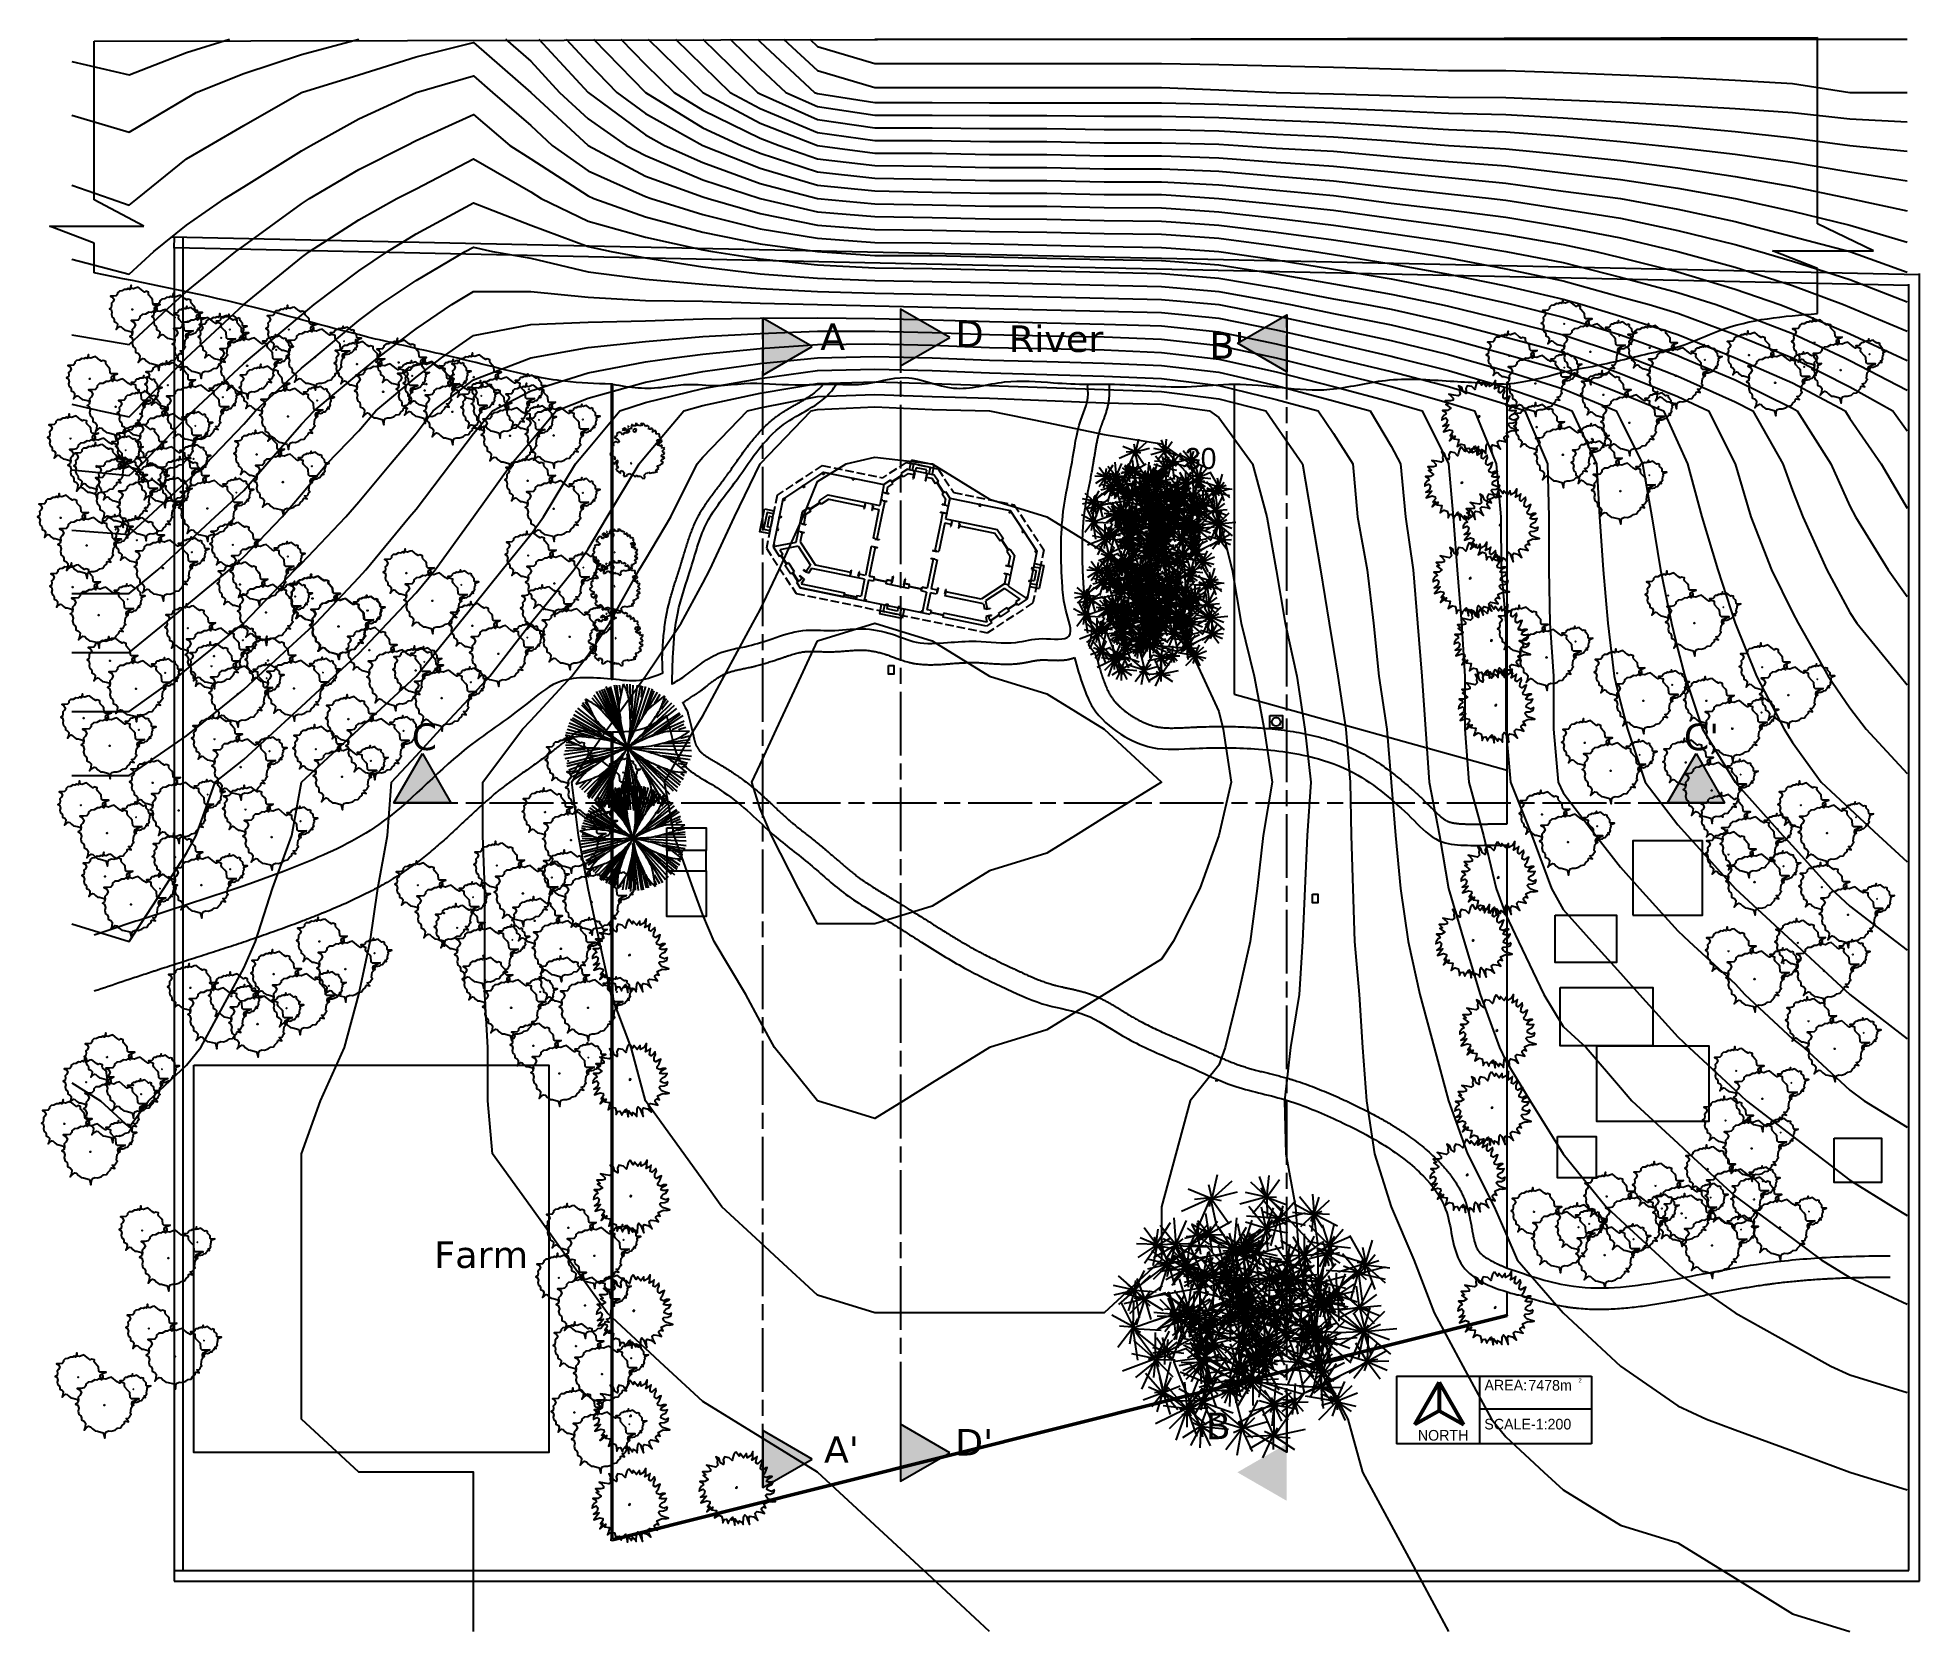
# Model space of a CAD drawing. Header units: millimetres. Extents: x -11 to 176912, y -4191 to 145688.
import ezdxf

# ---------------------------------------------------------------- set-up
doc = ezdxf.new("R2010")
doc.units = ezdxf.units.MM
doc.header["$MEASUREMENT"] = 0
doc.linetypes.add('ACAD_ISO08W100', pattern=[36, 24, -3, 6, -3])
doc.linetypes.add('BANKLINE1', pattern=[5.5, 4, -1.5])
for name, color, linetype in [('COLUMN', 5, 'Continuous'), ('contour', 254, 'Continuous'), ('D &W', 26, 'Continuous'), ('zelen', 69, 'Continuous')]:
    doc.layers.add(name, color=color, linetype=linetype)

msp = doc.modelspace()

# ---------------------------------------------------------------- texts
at = {"color": 252, "lineweight": 18, "true_color": 0x939598}
msp.add_text('30', height=1991.4, dxfattribs=at).set_placement((107859, 105110, 403333272))
at = {"attachment_point": 1}
for s, width, insert, char_height in [('{\\fVerdana|b0|i0|c0|p34;A}', 7897.32, (73573, 118804), 2500), ('{\\fVerdana|b0|i0|c0|p34;River}', 79496, (91307, 118625), 2500), ("{\\fVerdana|b0|i0|c0|p34;B'}", 22521.28, (110168, 117989), 2500), ('{\\fVerdana|b0|i0|c0|p34;C}', 54935.32, (35157, 81191), 2500), ("{\\fVerdana|b0|i0|c0|p34;C'}", 36407.11, (154765, 81177), 2500), ('{\\fVerdana|b0|i0|c0|p34;Farm}', 24899.81, (37276, 32493), 2500), ('{\\fVerdana|b0|i0|c0|p34;B}', 22190.43, (109806, 16384), 2500), ("{\\fVerdana|b0|i0|c0|p34;A'}", 12728.22, (73921, 14162), 2500), ('NORTH', 10260.59, (129757, 14749), 1000), ('SCALE-1:200', 93655.49, (136006, 15799), 1000)]:
    msp.add_mtext_dynamic_manual_height_columns(s, width=width, gutter_width=12.5, heights=[0], dxfattribs=dict(at, insert=insert, char_height=char_height))
at = {"linetype": 'BANKLINE1', "attachment_point": 1}
for s, width, insert, char_height in [('{\\fVerdana|b0|i0|c0|p34;D}', 37848.98, (86294, 119089), 2500), ('AREA:', 14140.13, (136021, 19466), 1000), ('7478m', 19850.93, (140147, 19449), 1000), ('2', 8290.33, (144856, 19616), 400), ("{\\fVerdana|b0|i0|c0|p34;D'}", 23944.62, (86243, 14842), 2500)]:
    msp.add_mtext_dynamic_manual_height_columns(s, width=width, gutter_width=12.5, heights=[0], dxfattribs=dict(at, insert=insert, char_height=char_height))

# ---------------------------------------------------------------- blocks, each defined once
blk = doc.blocks.new('DADA')
at = {"layer": 'D &W'}
for p, q in [((3991.45, 3694.9), (3991.45, 3695.5)), ((3991.45, 3695.5), (3991.49, 3695.5)), ((3991.45, 3694.9), (3991.49, 3694.9)), ((3991.49, 3694.9), (3991.49, 3695.5)), ((3992.61, 3694.9), (3992.61, 3695.5)), ((3992.65, 3695.5), (3992.61, 3695.5)), ((3992.65, 3694.9), (3992.61, 3694.9)), ((3992.65, 3694.9), (3992.65, 3695.5))]:
    blk.add_line(p, q, dxfattribs=at)
blk = doc.blocks.new('SDAWDA')
at = {"layer": 'D &W'}
h = blk.add_hatch(color=0, dxfattribs=at)
h.dxf.hatch_style = 1
h.paths.add_polyline_path([(3989.8, 3694.9), (3989.76, 3694.9), (3989.76, 3694.86), (3989.8, 3694.86)])
h.paths.add_polyline_path([(3990.96, 3694.86), (3990.96, 3694.9), (3990.92, 3694.9), (3990.92, 3694.86)])
for p, q in [((3989.76, 3694.9), (3990.96, 3694.9)), ((3989.76, 3694.9), (3989.76, 3694.86)), ((3989.76, 3694.86), (3990.96, 3694.86)), ((3989.8, 3694.9), (3989.8, 3694.86)), ((3990.92, 3694.9), (3990.92, 3694.86)), ((3990.96, 3694.9), (3990.96, 3694.86))]:
    blk.add_line(p, q, dxfattribs=at)
blk = doc.blocks.new('ASDAW')
at = {"layer": 'D &W'}
for p, q in [((3995.81, 3694.88), (3995.81, 3695.28)), ((3995.81, 3695.28), (3995.85, 3695.28)), ((3995.85, 3694.88), (3995.81, 3694.88)), ((3995.85, 3694.88), (3995.85, 3695.28)), ((3996.57, 3694.88), (3996.57, 3695.28)), ((3996.61, 3695.28), (3996.57, 3695.28)), ((3996.61, 3694.88), (3996.57, 3694.88)), ((3996.61, 3694.88), (3996.61, 3695.28))]:
    blk.add_line(p, q, dxfattribs=at)
blk = doc.blocks.new('AAAAAA')
at = {"layer": 'D &W'}
for p, q in [((3982.29, 3694.88), (3982.29, 3695.28)), ((3982.29, 3695.28), (3982.33, 3695.28)), ((3982.29, 3694.88), (3982.33, 3694.88)), ((3982.33, 3694.88), (3982.33, 3695.28)), ((3982.95, 3694.88), (3982.95, 3695.28)), ((3982.99, 3695.28), (3982.95, 3695.28)), ((3982.95, 3694.88), (3982.99, 3694.88)), ((3982.99, 3694.88), (3982.99, 3695.28))]:
    blk.add_line(p, q, dxfattribs=at)
blk = doc.blocks.new('ASDA')
h = blk.add_hatch(color=0)
h.dxf.hatch_style = 1
h.paths.add_polyline_path([(3984.23, 3699.56), (3984.19, 3699.56), (3984.19, 3699.52), (3984.23, 3699.52)])
h.paths.add_polyline_path([(3985.35, 3699.52), (3985.35, 3699.56), (3985.31, 3699.56), (3985.31, 3699.52)])
at = {"layer": 'D &W'}
for p, q in [((3984.19, 3699.56), (3985.35, 3699.56)), ((3984.19, 3699.56), (3984.19, 3699.52)), ((3984.19, 3699.52), (3985.35, 3699.52)), ((3984.23, 3699.56), (3984.23, 3699.52)), ((3985.31, 3699.56), (3985.31, 3699.52)), ((3985.35, 3699.56), (3985.35, 3699.52))]:
    blk.add_line(p, q, dxfattribs=at)
blk = doc.blocks.new('12355')
at = {"layer": 'D &W'}
for p, q in [((3982.65, 3699.96), (3982.38, 3700.23)), ((3983.2, 3701.05), (3983.47, 3700.78))]:
    blk.add_line(p, q, dxfattribs=at)
at = {"layer": 'D &W', "rotation": 45}
blk.add_blockref('ASDA', (3781.24, -1733.13), dxfattribs=at)
blk = doc.blocks.new('AAAW')
at = {"layer": 'D &W'}
h = blk.add_hatch(color=256, dxfattribs=at)
h.dxf.hatch_style = 1
h.paths.add_polyline_path([(3980.77, 3695.33), (3980.74, 3695.3), (3980.77, 3695.28), (3980.79, 3695.3)])
h.paths.add_polyline_path([(3981.39, 3694.65), (3981.42, 3694.62), (3981.45, 3694.65), (3981.42, 3694.68)])
at = {"layer": 'COLUMN', "color": 1}
for p, q in [((3980.89, 3695.45), (3980.62, 3695.18)), ((3981.57, 3694.77), (3981.3, 3694.5))]:
    blk.add_line(p, q, dxfattribs=at)
at = {"layer": 'D &W'}
for p, q in [((3981.42, 3694.62), (3980.74, 3695.3)), ((3981.45, 3694.65), (3980.77, 3695.33)), ((3980.79, 3695.3), (3980.77, 3695.28)), ((3981.42, 3694.68), (3981.39, 3694.65)), ((3981.45, 3694.65), (3981.42, 3694.62))]:
    blk.add_line(p, q, dxfattribs=at)
blk = doc.blocks.new('asdawd')
at = {"color": 3, "linetype": 'BANKLINE1', "ltscale": 0.2}
for p, q in [((4114.23, 3769.4), (4112.35, 3767.53)), ((4114.23, 3769.4), (4117.29, 3769.4)), ((4117.29, 3769.4), (4119.17, 3767.53)), ((4106.55, 3767.53), (4102.97, 3763.95)), ((4106.55, 3767.53), (4112.35, 3767.53)), ((4119.17, 3767.53), (4124.97, 3767.53)), ((4124.97, 3767.53), (4128.55, 3763.95)), ((4102.97, 3763.95), (4102.97, 3758.85)), ((4128.55, 3763.95), (4128.55, 3758.85)), ((4102.97, 3758.85), (4106.57, 3755.24)), ((4128.55, 3758.85), (4124.95, 3755.24)), ((4106.57, 3755.24), (4124.95, 3755.24))]:
    blk.add_line(p, q, dxfattribs=at)
for p, q in [((4114.48, 3768.8), (4113.95, 3768.28)), ((4114.48, 3768.8), (4117.05, 3768.8)), ((4116.86, 3769.7), (4114.66, 3769.7)), ((4114.66, 3768.8), (4114.66, 3769.7)), ((4116.56, 3769.4), (4114.96, 3769.4)), ((4114.96, 3768.8), (4114.96, 3769.4)), ((4116.26, 3769.1), (4115.26, 3769.1)), ((4115.26, 3768.8), (4115.26, 3769.1)), ((4116.26, 3768.8), (4116.26, 3769.1)), ((4116.56, 3768.8), (4116.56, 3769.4)), ((4116.86, 3768.8), (4116.86, 3769.7)), ((4117.05, 3768.8), (4117.57, 3768.28)), ((4106.8, 3766.93), (4103.57, 3763.7)), ((4106.8, 3766.93), (4112.6, 3766.93)), ((4113.13, 3767.46), (4112.6, 3766.93)), ((4112.6, 3766.93), (4112.6, 3766.19)), ((4112.6, 3766.72), (4112.6, 3764.93)), ((4113.4, 3767.19), (4112.98, 3766.77)), ((4112.98, 3766.77), (4112.98, 3766.23)), ((4114.63, 3768.42), (4114.22, 3768.01)), ((4114.63, 3768.42), (4115.16, 3768.42)), ((4116.36, 3768.42), (4116.89, 3768.42)), ((4116.89, 3768.42), (4117.3, 3768.01)), ((4118.12, 3767.19), (4118.54, 3766.77)), ((4118.39, 3767.46), (4118.92, 3766.93)), ((4118.54, 3766.77), (4118.54, 3766.23)), ((4118.92, 3766.93), (4124.72, 3766.93)), ((4118.92, 3766.93), (4118.92, 3766.19)), ((4118.92, 3766.72), (4118.92, 3764.93)), ((4124.72, 3766.93), (4127.95, 3763.7)), ((4107.63, 3764.93), (4106.91, 3764.2)), ((4107.63, 3764.93), (4112.6, 3764.93)), ((4112.6, 3765.47), (4112.6, 3764.93)), ((4112.98, 3765.43), (4112.98, 3764.55)), ((4118.54, 3765.43), (4118.54, 3764.55)), ((4118.92, 3765.47), (4118.92, 3764.93)), ((4118.92, 3764.93), (4123.89, 3764.93)), ((4123.89, 3764.93), (4124.62, 3764.2)), ((4103.57, 3763.7), (4103.57, 3759.1)), ((4106.09, 3763.38), (4105.57, 3762.87)), ((4107.79, 3764.55), (4107.18, 3763.94)), ((4107.79, 3764.55), (4111.2, 3764.55)), ((4112, 3764.55), (4112.6, 3764.55)), ((4112.6, 3764.55), (4112.6, 3761.8)), ((4112.98, 3764.55), (4112.98, 3761.8)), ((4118.54, 3764.55), (4118.54, 3761.8)), ((4118.92, 3764.55), (4119.52, 3764.55)), ((4118.92, 3764.55), (4118.92, 3761.8)), ((4120.32, 3764.55), (4123.74, 3764.55)), ((4123.74, 3764.55), (4124.35, 3763.94)), ((4125.44, 3763.38), (4125.95, 3762.87)), ((4127.95, 3763.7), (4127.95, 3759.1)), ((4105.57, 3762.87), (4105.57, 3759.93)), ((4106.36, 3763.12), (4105.95, 3762.71)), ((4105.95, 3762.71), (4105.95, 3761.8)), ((4125.17, 3763.12), (4125.57, 3762.71)), ((4125.57, 3762.71), (4125.57, 3761.8)), ((4125.95, 3762.87), (4125.95, 3759.93)), ((4127.95, 3762.5), (4128.85, 3762.5)), ((4127.95, 3762.2), (4128.55, 3762.2)), ((4127.95, 3761.9), (4128.25, 3761.9)), ((4128.25, 3761.9), (4128.25, 3760.9)), ((4128.55, 3762.2), (4128.55, 3760.6)), ((4128.85, 3762.5), (4128.85, 3760.3)), ((4105.57, 3759.93), (4103.57, 3759.1)), ((4105.86, 3759.63), (4104.24, 3758.96)), ((4105.86, 3759.63), (4107.36, 3758.14)), ((4105.95, 3761), (4105.95, 3760.08)), ((4105.95, 3760.08), (4107.81, 3758.22)), ((4112.6, 3761), (4112.6, 3758.22)), ((4112.98, 3761), (4112.98, 3758.22)), ((4118.54, 3761), (4118.54, 3758.22)), ((4118.92, 3761), (4118.92, 3758.22)), ((4125.57, 3760.08), (4123.71, 3758.22)), ((4125.66, 3759.63), (4124.16, 3758.14)), ((4125.57, 3761), (4125.57, 3760.08)), ((4125.66, 3759.63), (4127.28, 3758.96)), ((4125.95, 3759.93), (4127.95, 3759.1)), ((4127.95, 3760.9), (4128.25, 3760.9)), ((4127.95, 3760.6), (4128.55, 3760.6)), ((4127.95, 3760.3), (4128.85, 3760.3)), ((4103.57, 3759.1), (4104.33, 3758.34)), ((4104.24, 3758.96), (4104.59, 3758.61)), ((4105.27, 3757.93), (4105.98, 3757.22)), ((4107.36, 3758.14), (4107.08, 3757.45)), ((4107.51, 3757.84), (4107.31, 3757.36)), ((4112.6, 3757.84), (4107.51, 3757.84)), ((4111.2, 3758.22), (4107.81, 3758.22)), ((4112.6, 3758.22), (4112, 3758.22)), ((4112.6, 3757.84), (4112.6, 3756.22)), ((4113.47, 3758.22), (4112.98, 3758.22)), ((4112.98, 3758.22), (4113.47, 3758.22)), ((4113.47, 3757.84), (4112.98, 3757.84)), ((4112.98, 3757.84), (4112.98, 3755.84)), ((4115.16, 3758.22), (4114.67, 3758.22)), ((4114.67, 3758.22), (4115.16, 3758.22)), ((4116.85, 3757.84), (4114.67, 3757.84)), ((4116.85, 3758.22), (4116.36, 3758.22)), ((4116.36, 3758.22), (4116.85, 3758.22)), ((4118.54, 3758.22), (4118.05, 3758.22)), ((4118.05, 3758.22), (4118.54, 3758.22)), ((4118.54, 3757.84), (4118.05, 3757.84)), ((4118.54, 3757.84), (4118.54, 3755.84)), ((4119.52, 3758.22), (4118.92, 3758.22)), ((4119.52, 3757.84), (4118.92, 3757.84)), ((4118.92, 3757.84), (4118.92, 3756.22)), ((4123.71, 3758.22), (4120.32, 3758.22)), ((4124.01, 3757.84), (4120.32, 3757.84)), ((4124.01, 3757.84), (4124.21, 3757.36)), ((4124.16, 3758.14), (4124.44, 3757.45)), ((4126.25, 3757.93), (4125.54, 3757.22)), ((4127.28, 3758.96), (4126.93, 3758.61)), ((4127.95, 3759.1), (4127.2, 3758.34)), ((4105, 3757.66), (4105.71, 3756.96)), ((4106.39, 3756.28), (4106.82, 3755.84)), ((4106.66, 3756.55), (4106.69, 3756.52)), ((4106.81, 3756.81), (4106.69, 3756.52)), ((4107.04, 3756.71), (4106.84, 3756.22)), ((4106.84, 3756.22), (4111, 3756.22)), ((4112.2, 3756.22), (4112.6, 3756.22)), ((4119.32, 3756.22), (4118.92, 3756.22)), ((4124.68, 3756.22), (4120.52, 3756.22)), ((4124.48, 3756.71), (4124.68, 3756.22)), ((4125.13, 3756.28), (4124.7, 3755.84)), ((4124.71, 3756.81), (4124.83, 3756.52)), ((4124.86, 3756.55), (4124.83, 3756.52)), ((4126.52, 3757.66), (4125.81, 3756.96)), ((4119.32, 3755.84), (4106.82, 3755.84)), ((4106.82, 3755.84), (4111, 3755.84)), ((4114.62, 3755.84), (4114.62, 3754.94)), ((4116.82, 3754.94), (4114.62, 3754.94)), ((4114.92, 3755.84), (4114.92, 3755.24)), ((4116.52, 3755.24), (4114.92, 3755.24)), ((4115.22, 3755.84), (4115.22, 3755.54)), ((4116.22, 3755.54), (4115.22, 3755.54)), ((4116.22, 3755.84), (4116.22, 3755.54)), ((4116.52, 3755.84), (4116.52, 3755.24)), ((4116.82, 3755.84), (4116.82, 3754.94)), ((4124.7, 3755.84), (4120.52, 3755.84))]:
    blk.add_line(p, q)
at = {"layer": 'COLUMN'}
for points in [[(4106.91, 3766.82), (4106.8, 3766.72), (4106.7, 3766.82), (4106.8, 3766.93)], [(4109.78, 3766.78), (4109.63, 3766.78), (4109.63, 3766.93), (4109.78, 3766.93)], [(4121.75, 3766.78), (4121.9, 3766.78), (4121.9, 3766.93), (4121.75, 3766.93)], [(4124.61, 3766.82), (4124.72, 3766.72), (4124.83, 3766.82), (4124.72, 3766.93)], [(4105.35, 3765.26), (4105.24, 3765.15), (4105.13, 3765.26), (4105.24, 3765.37)], [(4126.18, 3765.26), (4126.28, 3765.15), (4126.39, 3765.26), (4126.28, 3765.37)], [(4103.78, 3763.7), (4103.68, 3763.59), (4103.57, 3763.7), (4103.68, 3763.8)], [(4127.74, 3763.7), (4127.85, 3763.59), (4127.95, 3763.7), (4127.85, 3763.8)], [(4103.72, 3761.9), (4103.57, 3761.9), (4103.57, 3762.05), (4103.72, 3762.05)], [(4127.8, 3761.9), (4127.95, 3761.9), (4127.95, 3762.05), (4127.8, 3762.05)], [(4103.72, 3760.9), (4103.57, 3760.9), (4103.57, 3760.75), (4103.72, 3760.75)], [(4127.8, 3760.9), (4127.95, 3760.9), (4127.95, 3760.75), (4127.8, 3760.75)], [(4103.72, 3759.31), (4103.57, 3759.31), (4103.57, 3759.16), (4103.72, 3759.16)], [(4127.8, 3759.31), (4127.95, 3759.31), (4127.95, 3759.16), (4127.8, 3759.16)], [(4112.98, 3755.99), (4113.13, 3755.99), (4113.13, 3755.84), (4112.98, 3755.84)], [(4115.07, 3755.99), (4115.22, 3755.99), (4115.22, 3755.84), (4115.07, 3755.84)], [(4116.22, 3755.99), (4116.37, 3755.99), (4116.37, 3755.84), (4116.22, 3755.84)], [(4118.39, 3755.99), (4118.54, 3755.99), (4118.54, 3755.84), (4118.39, 3755.84)]]:
    blk.add_lwpolyline(points, close=True, dxfattribs=at)
at = {"layer": 'D &W'}
for p, q in [((4115.16, 3768.64), (4115.16, 3768.8)), ((4116.36, 3768.64), (4116.36, 3768.8)), ((4111.24, 3764.74), (4111.24, 3764.93)), ((4111.96, 3764.74), (4111.96, 3764.93)), ((4112.79, 3766.19), (4112.6, 3766.19)), ((4112.79, 3765.47), (4112.6, 3765.47)), ((4118.73, 3766.19), (4118.92, 3766.19)), ((4118.73, 3765.47), (4118.92, 3765.47)), ((4119.56, 3764.74), (4119.56, 3764.93)), ((4120.28, 3764.74), (4120.28, 3764.93)), ((4105.76, 3761.8), (4105.57, 3761.8)), ((4112.79, 3761.8), (4112.6, 3761.8)), ((4118.73, 3761.8), (4118.92, 3761.8)), ((4125.76, 3761.8), (4125.95, 3761.8)), ((4105.76, 3761), (4105.57, 3761)), ((4112.79, 3761), (4112.6, 3761)), ((4118.73, 3761), (4118.92, 3761)), ((4125.57, 3760.08), (4125.95, 3760.08)), ((4125.76, 3761), (4125.95, 3761)), ((4111.2, 3758.22), (4111.2, 3757.84)), ((4112, 3758.22), (4112, 3757.84)), ((4113.47, 3757.84), (4113.47, 3758.22)), ((4114.67, 3757.84), (4114.67, 3758.22)), ((4115.16, 3757.84), (4115.16, 3758.22)), ((4116.36, 3757.84), (4116.36, 3758.22)), ((4116.85, 3757.84), (4116.85, 3758.22)), ((4118.05, 3757.84), (4118.05, 3758.22)), ((4119.52, 3758.22), (4119.52, 3757.84)), ((4120.32, 3758.22), (4120.32, 3757.84)), ((4106.92, 3756.76), (4107.04, 3756.71)), ((4107.19, 3757.41), (4107.31, 3757.36)), ((4111, 3756.22), (4111, 3755.84)), ((4112.2, 3756.22), (4112.2, 3755.84)), ((4119.32, 3756.22), (4119.32, 3755.84)), ((4120.52, 3756.22), (4120.52, 3755.84)), ((4124.34, 3757.41), (4124.21, 3757.36)), ((4124.6, 3756.76), (4124.48, 3756.71))]:
    blk.add_line(p, q, dxfattribs=at)
at = {"layer": 'COLUMN'}
for p in [(123.71, 63.16), (125.09, 61.77)]:
    blk.add_blockref('AAAW', p, dxfattribs=at)
at = {"layer": 'COLUMN', "xscale": -1}
for p in [(8107.81, 63.16), (8106.43, 61.77)]:
    blk.add_blockref('AAAW', p, dxfattribs=at)
at = {"layer": 'D &W', "xscale": -1}
for name, p, rotation in [('DADA', (123.71, 7463.53), 180), ('ASDAW', (417.92, -230.39), 270), ('ASDAW', (123.71, 7459.61), 180), ('ASDAW', (410.88, -234.82), 270), ('ASDAW', (417.92, -234.82), 270), ('AAAAAA', (2234.94, -1336.36), 292.4999999999961)]:
    blk.add_blockref(name, p, dxfattribs=dict(at, rotation=rotation))
at = {"layer": 'D &W'}
for name, p in [('12355', (130.75, 67.23)), ('12355', (123.71, 63.16)), ('SDAWDA', (123.71, 63.16)), ('DADA', (123.71, 63.16)), ('SDAWDA', (127.09, 63.16)), ('ASDAW', (123.71, 63.16)), ('SDAWDA', (129.56, 61.16))]:
    blk.add_blockref(name, p, dxfattribs=at)
at = {"layer": 'D &W', "xscale": -1}
for name, p in [('12355', (8100.77, 67.23)), ('12355', (8107.81, 63.16)), ('ASDAW', (8107.81, 63.16)), ('SDAWDA', (8101.97, 61.16))]:
    blk.add_blockref(name, p, dxfattribs=at)
at = {"layer": 'D &W'}
for name, p, rotation in [('ASDAW', (7813.61, -230.39), 90.00000000000001), ('ASDAW', (8107.81, 7459.61), 180), ('ASDAW', (7813.61, -234.82), 90.00000000000001), ('ASDAW', (7820.64, -234.82), 90.00000000000001), ('AAAAAA', (5996.58, -1336.36), 67.50000000000391)]:
    blk.add_blockref(name, p, dxfattribs=dict(at, rotation=rotation))
blk = doc.blocks.new('z_96')
at = {"color": 86, "linetype": 'Continuous'}
for p, q in [((-282, 143), (-440, 264)), ((-279, 140), (-327, 271)), ((-280, 150), (-254, 304)), ((-277, 144), (-209, 319)), ((-276, 141), (-147, 221)), ((-10, 183), (-130, 223)), ((2, 182), (-93, 262)), ((-2, 184), (-55, 292)), ((1, 182), (29, 300)), ((4, 189), (59, 265)), ((6, 185), (92, 285)), ((396, 95), (439, 246)), ((-283, 139), (-471, 115)), ((-292, 134), (-431, 180)), ((-279, 142), (-398, 17)), ((-286, 137), (-375, 92)), ((-278, 140), (-313, -1)), ((-279, 135), (-307, 100)), ((-280, 150), (-304, 174)), ((-278, 131), (-222, 40)), ((-277, 137), (-129, 19)), ((-263, 140), (-131, 114)), ((-260, 142), (-98, 156)), ((-6, 186), (-100, 114)), ((-5, 182), (-87, 72)), ((-1, 185), (126, 194)), ((2, 183), (70, 78)), ((10, 182), (88, 115)), ((393, 90), (285, 153)), ((393, 90), (354, 209)), ((393, 90), (479, 182)), ((393, 90), (515, 124)), ((-75, -25), (-112, 38)), ((-72, -35), (-42, 65)), ((164, -90), (143, 12)), ((163, -89), (239, 8)), ((393, 90), (274, 50)), ((393, 90), (294, 12)), ((391, 83), (363, 42)), ((393, 90), (494, 13)), ((393, 90), (517, 64)), ((393, 90), (443, -26)), ((409, 93), (456, 89)), ((-237, -199), (-267, -22)), ((-234, -202), (-196, -41)), ((-75, -39), (-157, -75)), ((-74, -33), (-152, -41)), ((-65, -33), (-136, -11)), ((-76, -36), (-103, -106)), ((-80, -29), (-90, -20)), ((-73, -35), (-72, -112)), ((-70, -40), (-38, -103)), ((-70, -41), (4, -57)), ((-68, -28), (-56, -19)), ((167, -95), (37, -175)), ((161, -92), (74, -95)), ((159, -86), (86, -29)), ((164, -102), (119, -171)), ((163, -86), (138, -56)), ((164, -93), (157, -141)), ((160, -93), (268, -148)), ((164, -92), (234, -170)), ((165, -92), (296, -74)), ((167, -88), (276, -25)), ((167, -91), (187, -100)), ((167, -104), (188, -213)), ((168, -88), (194, -72)), ((-237, -199), (-392, -169)), ((-242, -196), (-391, -241)), ((-242, -199), (-330, -310)), ((-246, -194), (-283, -164)), ((-241, -202), (-259, -277)), ((-242, -202), (-48, -207)), ((-236, -201), (-139, -307)), ((-231, -196), (-205, -162)), ((-231, -206), (-147, -236))]:
    blk.add_line(p, q, dxfattribs=at)
at = {"color": 251, "linetype": 'Continuous'}
for p, q in [((-18, -6), (-275, 142)), ((-5, -3), (1, 176)), ((0, 0), (389, 84)), ((-10, -6), (-236, -205)), ((-16, -6), (-75, -37)), ((-5, -19), (164, -92))]:
    blk.add_line(p, q, dxfattribs=at)
blk = doc.blocks.new('сосна 1')
for p, rotation in [((318, 388), 121.1570021628385), ((-413, 387), 205.4822314301707), ((-137, 361), 177.7388340989747), ((-117, 122), 55.05972244949476), ((-351, 122), 257.3134436407499), ((-143, -5), 121.1570021628385), ((286, 9), 60.73020616460848), ((-343, -102), 57.88453704712605), ((-274, 161), 177.7388340989747), ((234, -65), 73.86762904044271), ((174, 17), 349.7944254651076), ((327, 46), 177.7388340989747), ((-502, -282), 279.7984529833926), ((-175, -367), 63.19571700542104), ((98, -5), 177.7388340989747), ((-49, -394), 342.5348703671633), ((261, -459), 13.7229345296671)]:
    blk.add_blockref('z_96', p, dxfattribs=dict(rotation=rotation))
blk = doc.blocks.new('K12-2')
at = {"linetype": 'Continuous'}
for p, q in [((-110, 204), (-131, 190)), ((-131, 190), (-126, 183)), ((-126, 183), (-105, 186)), ((-111, 200), (-111, 200)), ((-95, 193), (-111, 200)), ((-105, 186), (-95, 193)), ((-88, 186), (-98, 177)), ((-98, 177), (-64, 176)), ((-67, 191), (-88, 186)), ((-76, 221), (-84, 215)), ((-84, 215), (-73, 214)), ((-64, 176), (-76, 160)), ((-73, 214), (-72, 220)), ((-48, 198), (-67, 191)), ((-44, 232), (-50, 213)), ((-50, 213), (-48, 198)), ((-39, 233), (-44, 232)), ((-36, 222), (-39, 233)), ((-7, 220), (-36, 222)), ((-21, 195), (-36, 184)), ((-36, 184), (-28, 170)), ((-28, 170), (-13, 164)), ((-4, 192), (-21, 195)), ((3, 240), (-16, 239)), ((-16, 239), (-3, 230)), ((-13, 164), (-5, 177)), ((-3, 230), (-7, 220)), ((-5, 177), (-4, 192)), ((8, 228), (3, 240)), ((27, 221), (8, 228)), ((49, 227), (27, 221)), ((37, 243), (33, 236)), ((33, 236), (49, 227)), ((63, 240), (37, 243)), ((60, 238), (63, 240)), ((78, 215), (60, 238)), ((93, 225), (78, 215)), ((105, 218), (93, 225)), ((104, 199), (111, 208)), ((107, 192), (104, 199)), ((111, 208), (105, 218)), ((128, 190), (107, 192)), ((138, 196), (122, 201)), ((122, 201), (128, 190)), ((136, 170), (144, 183)), ((145, 166), (136, 170)), ((144, 183), (138, 196)), ((157, 181), (145, 166)), ((167, 178), (157, 181)), ((172, 164), (167, 178)), ((-220, 40), (-228, 34)), ((-228, 34), (-219, 30)), ((-219, 30), (-226, 13)), ((-226, 13), (-219, 8)), ((-210, 44), (-220, 40)), ((-219, 8), (-213, -6)), ((-206, 74), (-214, 62)), ((-214, 62), (-207, 54)), ((-207, 54), (-210, 44)), ((-201, 70), (-206, 74)), ((-195, 75), (-201, 70)), ((-192, 128), (-198, 124)), ((-198, 124), (-192, 115)), ((-187, 79), (-195, 75)), ((-182, 133), (-192, 128)), ((-192, 115), (-186, 112)), ((-182, 78), (-187, 79)), ((-186, 112), (-175, 107)), ((-175, 145), (-182, 133)), ((-176, 74), (-182, 78)), ((-168, 159), (-178, 153)), ((-178, 153), (-177, 150)), ((-177, 150), (-175, 145)), ((-169, 73), (-176, 74)), ((-175, 107), (-161, 90)), ((-162, 73), (-169, 73)), ((-160, 163), (-168, 159)), ((-157, 80), (-162, 73)), ((-161, 90), (-157, 80)), ((-154, 166), (-160, 163)), ((-147, 162), (-154, 166)), ((-137, 159), (-147, 162)), ((-128, 141), (-137, 159)), ((-120, 146), (-128, 141)), ((-114, 163), (-120, 146)), ((-96, 158), (-114, 163)), ((-76, 160), (-96, 158)), ((6, 4), (0, 0)), ((0, 0), (2, -5)), ((5, -3), (8, 1)), ((170, 147), (172, 164)), ((195, 151), (170, 147)), ((176, 85), (184, 98)), ((189, 74), (176, 85)), ((182, 51), (195, 65)), ((184, 52), (182, 51)), ((184, 98), (205, 103)), ((204, 44), (184, 52)), ((205, 77), (189, 74)), ((202, 142), (195, 151)), ((195, 65), (204, 67)), ((201, 90), (198, 82)), ((198, 82), (205, 77)), ((200, 123), (202, 142)), ((211, 112), (200, 123)), ((207, 97), (201, 90)), ((204, 67), (223, 79)), ((211, 42), (204, 44)), ((205, 103), (211, 112)), ((222, 90), (207, 97)), ((225, 51), (211, 42)), ((218, 29), (225, 51)), ((229, 23), (218, 29)), ((223, 79), (222, 90)), ((225, -3), (235, 5)), ((243, 27), (229, 23)), ((235, 5), (249, 19)), ((249, 19), (243, 27)), ((-225, -19), (-236, -22)), ((-236, -22), (-236, -36)), ((-236, -36), (-225, -43)), ((-220, -76), (-226, -87)), ((-226, -87), (-211, -107)), ((-213, -6), (-225, -19)), ((-225, -43), (-216, -45)), ((-205, -78), (-220, -76)), ((-216, -45), (-213, -58)), ((-213, -58), (-201, -48)), ((-211, -107), (-196, -117)), ((-194, -74), (-205, -78)), ((-201, -48), (-200, -52)), ((-200, -52), (-194, -74)), ((-196, -117), (-191, -102)), ((-191, -102), (-182, -95)), ((-172, -103), (-183, -130)), ((-183, -130), (-171, -140)), ((-181, -159), (-183, -172)), ((-182, -95), (-180, -82)), ((-164, -150), (-181, -159)), ((-180, -82), (-172, -88)), ((-172, -88), (-172, -103)), ((-171, -140), (-164, -150)), ((2, -5), (5, -3)), ((165, -178), (175, -167)), ((175, -167), (194, -158)), ((181, -134), (207, -128)), ((194, -158), (181, -134)), ((207, -128), (226, -114)), ((217, -94), (220, -81)), ((233, -101), (217, -94)), ((220, -81), (229, -73)), ((221, -41), (229, -30)), ((223, -56), (221, -41)), ((243, -58), (223, -56)), ((235, -16), (225, -3)), ((226, -114), (232, -110)), ((229, -30), (241, -33)), ((229, -73), (237, -72)), ((232, -110), (233, -101)), ((247, -16), (235, -16)), ((237, -72), (249, -65)), ((241, -33), (247, -16)), ((249, -65), (243, -58)), ((-183, -172), (-162, -187)), ((-162, -187), (-145, -203)), ((-145, -187), (-139, -177)), ((-145, -203), (-145, -187)), ((-139, -177), (-124, -183)), ((-124, -183), (-114, -196)), ((-114, -196), (-118, -228)), ((-118, -228), (-103, -226)), ((-103, -226), (-88, -220)), ((-88, -220), (-85, -212)), ((-85, -212), (-63, -202)), ((-63, -202), (-60, -206)), ((-60, -206), (-41, -219)), ((-41, -219), (-32, -215)), ((-32, -215), (-15, -233)), ((-15, -233), (1, -214)), ((1, -214), (3, -226)), ((3, -226), (32, -228)), ((32, -228), (53, -247)), ((53, -247), (70, -243)), ((64, -218), (73, -208)), ((72, -232), (64, -218)), ((70, -243), (72, -232)), ((73, -208), (87, -196)), ((87, -196), (94, -200)), ((94, -200), (104, -192)), ((104, -192), (120, -200)), ((120, -200), (143, -194)), ((143, -194), (150, -193)), ((150, -193), (183, -185)), ((183, -185), (165, -178))]:
    blk.add_line(p, q, dxfattribs=at)
blk = doc.blocks.new('*U14')
for points in [[(0, 1540.256), (-77.4954, 1428.4452), (-106.5784, 1341.501), (-135.636, 1217.295), (-155.0162, 1167.6126), (-280.9748, 1291.8186), (-474.7514, 1329.0804), (-532.892, 1204.8744), (-513.5118, 1105.5096), (-523.1892, 1006.1194), (-658.8506, 1093.089), (-707.2884, 1254.5568), (-842.9244, 1329.0804), (-775.1064, 1204.8744), (-794.4866, 1093.089), (-765.429, 968.8576), (-852.6272, 894.334), (-1036.701, 931.5958), (-1249.8832, 968.8576), (-1191.7426, 931.5958), (-1075.4614, 807.3898), (-1075.4614, 720.4456), (-1182.0398, 695.6044), (-1414.5768, 695.6044), (-1269.238, 558.9524), (-1385.5192, 534.1112), (-1172.3624, 372.6434), (-1307.9984, 285.6992), (-1521.1552, 285.6992), (-1414.5768, 223.5962), (-1366.139, 136.652), (-1453.3372, 86.9442), (-1540.5354, -37.2618), (-1550.2382, -124.206), (-1501.775, -86.9442), (-1385.5192, -37.2618), (-1307.9984, -111.7854), (-1346.7588, -260.8326), (-1501.775, -385.064), (-1249.8832, -335.3816), (-1482.3948, -621.0554), (-1230.503, -534.1112), (-1104.5444, -571.373), (-1094.8416, -658.3172), (-1201.42, -794.9692), (-1094.8416, -770.128), (-1230.503, -1006.1194), (-978.5858, -807.3898), (-1036.701, -919.1752), (-823.5442, -944.0164), (-852.6272, -1105.4842), (-901.065, -1254.5568), (-726.6686, -1142.746), (-600.71, -1180.0078), (-561.9496, -1316.6598), (-552.2722, -1465.707), (-484.4542, -1329.0804), (-397.2306, -1316.6598), (-319.7352, -1490.5482), (-280.9748, -1391.1834), (-174.3964, -1254.5568), (-174.3964, -1353.9216), (-125.9586, -1229.7156), (-48.4378, -1565.0718), (-29.0576, -1304.2392), (116.2812, -1502.9688), (135.6614, -1378.7628), (251.9172, -1440.8658), (310.0578, -1540.2306), (329.438, -1217.295), (377.8758, -1130.3254), (445.6938, -1204.8744), (494.157, -1341.501), (581.3552, -1540.2306), (552.2722, -1254.5568), (600.71, -1180.0078), (755.7516, -1217.295), (891.3876, -1329.0804), (939.8254, -1366.3422), (842.9498, -1180.0078), (813.8668, -1055.8018), (891.3876, -993.6988), (1114.2472, -1030.9606), (1211.1228, -1068.2224), (1094.867, -919.1752), (1094.867, -857.0722), (1182.0652, -794.9692), (1278.9408, -832.231), (1191.7426, -670.7378), (1414.6022, -571.373), (1540.5608, -583.7936), (1685.8996, -558.9524), (1521.1806, -509.27), (1375.8418, -459.5876), (1317.7012, -397.4846), (1259.5606, -310.515), (1308.0238, -260.8326), (1472.7174, -248.412), (1608.3788, -186.309), (1637.4364, -74.5236)], [(1647.1392, -74.5236), (1511.4778, -136.6266), (1433.9824, -111.7854), (1317.7012, -62.103), (1327.404, 24.8412), (1404.8994, 99.3648), (1521.1806, 149.0726), (1598.676, 285.6992), (1482.4202, 260.858), (1385.5192, 260.858), (1298.321, 285.6992), (1366.139, 397.4846), (1472.7174, 459.5876), (1540.5608, 496.8494), (1424.2796, 496.8494), (1298.321, 447.167), (1182.0652, 484.4288), (1172.3624, 571.3984), (1259.5606, 695.6044), (1327.404, 881.9134), (1259.5606, 857.0722), (1123.9246, 770.128), (1046.4038, 819.8104), (1056.1066, 956.437), (1114.2472, 1080.6684), (1094.867, 1192.4538), (1017.3462, 1117.9302), (920.4452, 1030.9606), (852.6272, 1068.2478), (862.33, 1167.6126), (901.0904, 1341.501), (794.512, 1254.5568), (678.2308, 1192.4538), (716.9912, 1291.8186), (726.6686, 1552.6766), (629.793, 1378.7628), (474.7768, 1291.8186), (455.3966, 1465.7324), (329.438, 1291.8186), (184.0992, 1465.7324), (135.6614, 1353.9216), (0, 1540.256)]]:
    blk.add_lwpolyline(points)
blk.add_lwpolyline([(9.7028, 49.6824), (0, 0), (48.4378, 12.4206), (58.1406, 37.2618)], close=True)
blk = doc.blocks.new('Clump of Trees or Bushes - plan')
for points in [[(-10.993, 56.487), (-9.228, 58.426), (-10.144, 63.512), (-8.923, 67.033), (-3.43, 69.772), (2.673, 72.119), (-2.82, 71.728), (-10.449, 71.728), (-13.195, 74.075), (-13.806, 83.073), (-16.857, 86.594), (-22.045, 92.071), (-22.961, 94.81), (-22.656, 98.722), (-28.759, 100.678), (-31.811, 99.113), (-35.472, 101.461), (-45.543, 109.676), (-49.815, 108.503), (-55.308, 106.155), (-59.58, 106.938), (-60.801, 113.98), (-63.242, 104.982), (-67.209, 106.938), (-70.872, 104.59), (-74.839, 104.982), (-80.637, 101.461), (-86.435, 101.069), (-90.402, 97.548), (-90.402, 94.419), (-93.454, 90.898), (-98.947, 90.115), (-105.66, 90.115), (-101.083, 87.768), (-98.031, 82.682), (-100.778, 77.596), (-103.829, 74.466), (-103.219, 69.772), (-104.134, 65.077), (-108.102, 62.73), (-104.439, 60.774), (-102.609, 55.297), (-103.829, 50.211), (-102.303, 44.342), (-98.947, 41.995), (-98.031, 38.865), (-98.031, 34.953), (-93.148, 32.606), (-90.707, 29.476), (-91.317, 22.434), (-93.454, 17.348), (-89.487, 21.26), (-85.519, 23.999), (-82.468, 23.216), (-78.806, 19.304), (-74.228, 15.783), (-69.956, 15.392), (-59.886, 12.653), (-58.254, 7.074)], [(59.448, 5.262), (60.936, 4.858), (62.652, -1.011), (63.415, 4.858), (64.178, 5.836), (66.848, 6.814), (69.709, 6.569), (73.905, 7.792), (76.385, 9.748), (79.627, 10.237), (81.153, 12.438), (84.014, 15.127), (84.205, 17.084), (85.158, 17.573), (88.591, 16.839), (85.73, 20.262), (88.591, 20.751), (89.545, 21.974), (90.689, 24.174), (91.452, 24.663), (90.499, 25.886), (91.261, 31.999), (92.596, 33.466), (92.024, 36.645), (92.787, 38.845), (96.22, 40.557), (100.035, 42.024), (96.602, 41.779), (91.834, 41.779), (90.117, 43.246), (89.736, 48.871), (87.828, 51.071), (84.586, 54.494), (84.014, 56.206), (84.205, 58.651), (80.39, 59.873), (78.483, 58.895), (76.194, 60.362), (69.9, 65.497), (67.23, 64.764), (63.797, 63.297), (61.126, 63.786), (60.364, 68.187), (58.838, 62.563), (56.358, 63.786), (54.07, 62.319), (51.59, 62.563), (47.966, 60.362), (44.343, 60.118), (41.863, 57.917), (41.863, 55.961), (39.956, 53.761), (36.523, 53.272), (32.327, 53.272), (35.187, 51.805), (36.641, 49.381)]]:
    blk.add_lwpolyline(points)
for points in [[(-4.577, 66.508), (-7.629, 55.261), (-12.588, 57.706), (-17.166, 54.772), (-22.125, 55.261), (-29.372, 50.86), (-36.62, 50.371), (-41.579, 45.969), (-41.579, 42.057), (-45.393, 37.656), (-52.259, 36.678), (-60.651, 36.678), (-54.93, 33.743), (-51.115, 27.386), (-54.548, 21.029), (-58.363, 17.116), (-57.6, 11.248), (-58.744, 5.38), (-63.703, 2.446), (-59.126, 0), (-56.837, -6.846), (-58.363, -13.203), (-56.455, -20.539), (-52.259, -23.473), (-51.115, -27.385), (-51.115, -32.275), (-45.012, -35.21), (-41.96, -39.122), (-42.723, -47.924), (-45.393, -54.282), (-40.434, -49.391), (-35.475, -45.968), (-31.661, -46.946), (-27.083, -51.837), (-21.362, -56.238), (-16.021, -56.727), (-3.433, -60.15), (0, -71.887), (1.526, -60.15), (3.052, -58.194), (8.392, -56.238), (14.114, -56.727), (22.506, -54.282), (27.465, -50.369), (33.949, -49.391), (37.001, -44.99), (42.723, -39.611), (43.104, -35.699), (45.012, -34.721), (51.878, -36.188), (46.156, -29.341), (51.878, -28.363), (53.785, -25.918), (56.074, -21.517), (57.6, -20.539), (55.692, -18.094), (57.218, -5.868), (59.888, -2.934), (58.744, 3.424), (60.27, 7.825), (67.136, 11.248), (74.765, 14.182), (67.899, 13.693), (58.363, 13.693), (54.93, 16.627), (54.167, 27.875), (50.352, 32.276), (43.867, 39.123), (42.723, 42.546), (43.104, 47.436), (35.475, 49.882), (31.661, 47.925), (27.083, 50.86), (14.495, 61.129), (9.155, 59.662), (2.289, 56.728), (-3.052, 57.706)], [(-58.055, 61.947), (-58.97, 60.774), (-57.139, 60.774)], [(-1.144, 1.468), (-2.289, 0), (0, 0)], [(62.08, 35.667), (61.508, 34.933), (62.652, 34.933)]]:
    blk.add_lwpolyline(points, close=True)
blk = doc.blocks.new('T12')
for p, q in [((-0.298, 0.537), (-0.587, 1.053)), ((-0.143, 0.252), (-0.535, 1.071)), ((-0.149, 0.306), (-0.491, 1.09)), ((-0.023, 0.047), (-0.446, 1.098)), ((-0.149, 0.431), (-0.409, 1.143)), ((-0.097, 0.297), (-0.357, 1.125)), ((-0.143, 0.493), (-0.328, 1.143)), ((-0.135, 0.546), (-0.253, 1.17)), ((-0.164, 0.831), (-0.209, 1.17)), ((-0.127, 0.983), (-0.157, 1.17)), ((-0.002, 1.026), (-0.016, 1.187)), ((0.021, 0.11), (0.332, 1.143)), ((0.044, 0.804), (0.036, 1.187)), ((0.044, 0.225), (0.177, 1.17)), ((0.066, 0.546), (0.095, 1.17)), ((0.088, 0.404), (0.236, 1.17)), ((0.118, 0.297), (0.399, 1.116)), ((0.251, 0.946), (0.266, 1.152)), ((0.259, 0.537), (0.452, 1.098)), ((0.332, 0.67), (0.488, 1.063)), ((-0.387, 0.314), (-0.936, 0.742)), ((-0.602, 0.537), (-0.861, 0.795)), ((-0.668, 0.617), (-0.847, 0.839)), ((-0.691, 0.715), (-0.802, 0.849)), ((-0.476, 0.715), (-0.668, 0.929)), ((-0.284, 0.483), (-0.639, 0.983)), ((0.102, 0.092), (0.867, 0.795)), ((0.259, 0.217), (0.911, 0.732)), ((0.384, 0.751), (0.548, 1.036)), ((0.496, 0.831), (0.6, 1)), ((0.533, 0.563), (0.815, 0.839)), ((0.622, 0.724), (0.748, 0.884)), ((0.629, 0.795), (0.718, 0.92)), ((-0.298, 0.127), (-1.114, 0.404)), ((-0.232, 0.119), (-1.099, 0.458)), ((-0.595, 0.261), (-1.07, 0.528)), ((-0.491, 0.252), (-1.033, 0.555)), ((-0.068, 0.056), (-1.01, 0.617)), ((-0.328, 0.225), (-0.981, 0.689)), ((0.029, 0.02), (0.963, 0.653)), ((0.326, 0.181), (1.045, 0.501)), ((0.488, 0.261), (0.978, 0.626)), ((0.577, 0.297), (1.023, 0.6)), ((0.822, 0.341), (1.037, 0.439)), ((0.941, 0.341), (1.075, 0.386)), ((-1.077, 0.217), (-1.166, 0.234)), ((-0.936, 0.056), (-1.166, 0.047)), ((-0.773, 0.217), (-1.159, 0.279)), ((-1.01, 0.083), (-1.151, 0.1)), ((-0.706, -0.015), (-1.151, 0.003)), ((-0.632, 0.199), (-1.136, 0.341)), ((0.488, 0.03), (1.164, 0.038)), ((0.659, 0.083), (1.156, 0.1)), ((0.755, 0.1), (1.156, 0.154)), ((0.978, 0.181), (1.141, 0.225)), ((-0.491, -0.015), (-1.195, -0.131)), ((-0.276, -0.032), (-1.18, -0.202)), ((-0.802, -0.032), (-1.18, -0.059)), ((-0.075, -0.015), (-1.143, -0.3)), ((-0.446, -0.166), (-1.143, -0.345)), ((-0.394, -0.157), (-1.106, -0.415)), ((-0.342, -0.131), (-1.07, -0.495)), ((-0.639, -0.336), (-1.033, -0.54)), ((-0.284, -0.318), (-0.757, -0.915)), ((-0.091, -0.122), (-0.736, -0.941)), ((-0.187, -0.291), (-0.684, -0.941)), ((-0.031, -0.326), (-0.068, -1.182)), ((-0.023, -0.112), (0.102, -1.164)), ((-0.016, -0.256), (-0.002, -1.155)), ((-0.008, -0.157), (0.036, -1.155)), ((0.006, -0.131), (0.177, -1.155)), ((0.036, -0.042), (0.77, -0.861)), ((0.147, -0.007), (1.178, -0.05)), ((0.147, -0.131), (0.837, -0.798)), ((0.222, -0.166), (0.919, -0.736)), ((0.236, -0.326), (0.711, -0.915)), ((0.266, -0.219), (0.911, -0.808)), ((0.377, -0.059), (1.178, -0.157)), ((0.533, -0.345), (0.963, -0.692)), ((0.637, -0.139), (1.156, -0.219)), ((0.741, -0.176), (1.104, -0.282)), ((0.926, -0.282), (1.089, -0.318)), ((1, -0.345), (1.097, -0.353)), ((-0.699, -0.388), (-1.025, -0.594)), ((-0.78, -0.62), (-0.906, -0.746)), ((-0.684, -0.594), (-0.869, -0.781)), ((-0.379, -0.398), (-0.817, -0.834)), ((-0.335, -0.363), (-0.757, -0.87)), ((-0.232, -0.398), (-0.624, -0.995)), ((-0.261, -0.47), (-0.558, -1.012)), ((-0.305, -0.612), (-0.513, -1.039)), ((-0.083, -0.612), (-0.172, -1.137)), ((-0.068, -0.665), (-0.105, -1.127)), ((0.11, -0.487), (0.214, -1.146)), ((0.162, -0.612), (0.28, -1.102)), ((0.274, -0.371), (0.644, -0.985)), ((0.652, -0.38), (0.978, -0.647)), ((0.763, -0.415), (1.023, -0.585)), ((0.978, -0.47), (1.045, -0.513)), ((-0.32, -0.719), (-0.469, -1.075)), ((-0.365, -0.958), (-0.454, -1.102)), ((-0.209, -0.923), (-0.246, -1.146)), ((0.259, -0.816), (0.326, -1.102)), ((0.318, -0.896), (0.377, -1.057)), ((0.459, -0.808), (0.577, -1.003)), ((0.473, -0.95), (0.504, -1.039))]:
    blk.add_line(p, q)
for points in [[(-0.014, 0.011, -0.018232), (-0.094, 0.29, -0.024654), (-0.135, 0.501, -0.00785), (-0.167, 0.754, -0.014321), (-0.149, 0.893), (-0.083, 1.195)], [(-0.014, 0.011, 0.025596), (0.035, 0.302, 0.037835), (0.044, 0.501, 0.00676), (0.033, 0.716, 0.00961), (0.021, 0.866, 0.051445), (-0.004, 0.99, 0.029602), (-0.083, 1.195)], [(-0.013, 0.012, 0.025596), (-0.151, 0.272, 0.037835), (-0.266, 0.435, 0.00676), (-0.406, 0.599, 0.00961), (-0.508, 0.71, 0.051445), (-0.603, 0.793, 0.029602), (-0.791, 0.907)], [(-0.013, 0.012, -0.018232), (-0.246, 0.184, -0.024654), (-0.408, 0.326, -0.00785), (-0.588, 0.506, -0.014321), (-0.659, 0.628), (-0.791, 0.907)], [(-0.014, 0.011, 0.025596), (0.209, 0.204, 0.037835), (0.342, 0.353, 0.00676), (0.47, 0.525, 0.00961), (0.556, 0.649, 0.051445), (0.616, 0.761, 0.029602), (0.685, 0.969)], [(-0.014, 0.011, -0.018232), (0.102, 0.277, -0.024654), (0.204, 0.466, -0.00785), (0.34, 0.682, -0.014321), (0.442, 0.778), (0.685, 0.969)], [(-0.021, 0.014, 0.025596), (-0.298, 0.116, 0.037835), (-0.492, 0.161, 0.00676), (-0.705, 0.191, 0.00961), (-0.855, 0.207, 0.051445), (-0.982, 0.205, 0.029602), (-1.198, 0.166)], [(-0.021, 0.014, -0.018232), (-0.31, -0.013, -0.024654), (-0.525, -0.014, -0.00785), (-0.78, 0.001, -0.014321), (-0.913, 0.044), (-1.198, 0.166)], [(0, 0.013, 0.025596), (-0.149, -0.241, 0.037835), (-0.228, -0.424, 0.00676), (-0.294, -0.628, 0.00961), (-0.336, -0.774, 0.051445), (-0.357, -0.899, 0.029602), (-0.356, -1.118)], [(0, 0.013, -0.018232), (-0.025, -0.276, -0.024654), (-0.061, -0.487, -0.00785), (-0.121, -0.736, -0.014321), (-0.187, -0.86), (-0.356, -1.118)], [(-0.014, 0.005, 0.025596), (0.045, -0.283, 0.037835), (0.11, -0.472, 0.00676), (0.198, -0.668, 0.00961), (0.264, -0.804, 0.051445), (0.332, -0.911, 0.029602), (0.48, -1.073)], [(-0.014, 0.005, -0.018232), (0.161, -0.226, -0.024654), (0.276, -0.407, -0.00785), (0.398, -0.632, -0.014321), (0.432, -0.768), (0.48, -1.073)], [(-0.005, 0.013, -0.018232), (0.254, 0.145, -0.024654), (0.452, 0.226, -0.00785), (0.694, 0.307, -0.014321), (0.835, 0.316), (1.144, 0.309)], [(-0.005, 0.013, 0.025596), (0.29, 0.021, 0.037835), (0.487, 0.051, 0.00676), (0.695, 0.103, 0.00961), (0.841, 0.144, 0.051445), (0.958, 0.193, 0.029602), (1.144, 0.309)], [(-0.003, 0.002, 0.025596), (0.236, -0.17, 0.037835), (0.411, -0.266, 0.00676), (0.609, -0.351, 0.00961), (0.749, -0.407, 0.051445), (0.872, -0.438, 0.029602), (1.09, -0.458)], [(-0.003, 0.002, -0.018232), (0.283, -0.05, -0.024654), (0.49, -0.106, -0.00785), (0.731, -0.188, -0.014321), (0.849, -0.266), (1.09, -0.458)], [(0, -0.005, 0.025596), (-0.273, -0.115, 0.037835), (-0.447, -0.212, 0.00676), (-0.625, -0.333, 0.00961), (-0.747, -0.423, 0.051445), (-0.839, -0.509, 0.029602), (-0.973, -0.683)], [(0, -0.005, -0.018232), (-0.196, -0.219, -0.024654), (-0.354, -0.364, -0.00785), (-0.553, -0.524, -0.014321), (-0.681, -0.582), (-0.973, -0.683)]]:
    blk.add_lwpolyline(points, format="xyb")
blk = doc.blocks.new('contour')
at = {"color": 9, "true_color": 0xc7c8ca}
for points in [[(296848, 171534), (302240, 170286), (307632, 172366), (311677, 173614)], [(296848, 166484), (302240, 164880), (307632, 168068), (308531, 168623), (313025, 170405), (318417, 172188), (323809, 173614)], [(337627, 173614), (339986, 171559), (342682, 168623), (345378, 166128), (348973, 163632), (350770, 162672), (356163, 160412), (361555, 158641), (366947, 157394), (372339, 156937), (377732, 156859), (383124, 156740), (388516, 156694), (393908, 156572), (399301, 156520), (404693, 156146), (410085, 155489), (415477, 154760), (420870, 153936), (422667, 153651), (426262, 153046), (431654, 152041), (437046, 150897), (442439, 149399), (445135, 148660), (447831, 147861), (453223, 145839), (458616, 143669), (464008, 140924), (468052, 138678), (469400, 136807)], [(340756, 173614), (345378, 168623), (350770, 164630), (352568, 163632), (356163, 162022), (361555, 160067), (366947, 158641), (372339, 158154), (377732, 158047), (383124, 157928), (388516, 157911), (393908, 157789), (399301, 157768), (404693, 157394), (410085, 156803), (415477, 156146), (420870, 155362), (426262, 154558), (431654, 153651), (437046, 152618), (442439, 151248), (447831, 149812), (451426, 148660), (453223, 148009), (458616, 145938), (463518, 143669), (464008, 143420), (469400, 140619)], [(343324, 173614), (345378, 171396), (348074, 168623), (350770, 166627), (356163, 163632), (361555, 161493), (366947, 159889), (372339, 159354), (377732, 159250), (383124, 159128), (388516, 159128), (393908, 159007), (399301, 159007), (404693, 158641), (410085, 158116), (415477, 157532), (420870, 156788), (426262, 156070), (431654, 155261), (437046, 154316), (440128, 153651), (442439, 153096), (447831, 151731), (453223, 150116), (457417, 148660), (458616, 148206), (464008, 145915), (468861, 143669), (469400, 143392)], [(345892, 173614), (350770, 168623), (356163, 165296), (359758, 163632), (361555, 162919), (366947, 161137), (372339, 160543), (377732, 160467), (383124, 160346), (388516, 160346), (393908, 160224), (399301, 160224), (404693, 159921), (410085, 159429), (415477, 158919), (417634, 158641), (420870, 158214), (426262, 157583), (431654, 156870), (437046, 155980), (442439, 154945), (447831, 153651), (453223, 152195), (458616, 150475), (463409, 148660), (464008, 148410), (469400, 146165)], [(348459, 173614), (350770, 171250), (353467, 168623), (356163, 166959), (361555, 164325), (363352, 163632), (366947, 162385), (372339, 161731), (377732, 161685), (383124, 161563), (388516, 161563), (393908, 161441), (399301, 161441), (404693, 161201), (410085, 160743), (415477, 160305), (420870, 159669), (426262, 159095), (430306, 158641), (431654, 158480), (437046, 157643), (442439, 156793), (447831, 155647), (453223, 154302), (455534, 153651), (458616, 152743), (464008, 151024), (469400, 148937)], [(351027, 173614), (356163, 168623), (361555, 165712), (366947, 163632), (372339, 162919), (377732, 162902), (383124, 162780), (388516, 162780), (393908, 162658), (399301, 162658), (404693, 162480), (410085, 162056), (415477, 161691), (420870, 161137), (426262, 160607), (431654, 160090), (437046, 159330), (442439, 158641), (447831, 157643), (453223, 156472), (458616, 155077), (464008, 153651), (469400, 151710)], [(353595, 173614), (356163, 171118), (358730, 168623), (361555, 167098), (366947, 164849), (372339, 164108), (377732, 164108), (383124, 163997), (388516, 163997), (393908, 163882), (399301, 163882), (404693, 163757), (406490, 163632), (410085, 163370), (415477, 163078), (420870, 162605), (426262, 162120), (431654, 161700), (437046, 161051), (442439, 160424), (447831, 159601), (453223, 158641), (458616, 157453), (464008, 156146), (469400, 154531)], [(356163, 173614), (361298, 168623), (361555, 168484), (366947, 166067), (372339, 165296), (377732, 165296), (383124, 165215), (388516, 165215), (393908, 165129), (399301, 165129), (404693, 165005), (410085, 164683), (415477, 164442), (420870, 164060), (426262, 163632), (431654, 163310), (437046, 162772), (442439, 162206), (447831, 161521), (453223, 160721), (458616, 159776), (464008, 158641), (469400, 157467)], [(358730, 173614), (361555, 170869), (363981, 168623), (366947, 167284), (372339, 166484), (377732, 166484), (383124, 166432), (388516, 166432), (393908, 166377), (399301, 166377), (404693, 166252), (410085, 165996), (415477, 165790), (420870, 165486), (426262, 165145), (431654, 164920), (437046, 164493), (442439, 164002), (446034, 163632), (447831, 163440), (453223, 162800), (458616, 162044), (464008, 161137), (469400, 160305)], [(361298, 173614), (361555, 173364), (366678, 168623), (366947, 168501), (372339, 167672), (377732, 167672), (383124, 167649), (388516, 167649), (393908, 167625), (399301, 167625), (404693, 167500), (410085, 167310), (415477, 167139), (420870, 166912), (426262, 166657), (431654, 166530), (437046, 166214), (442439, 165850), (447831, 165429), (453223, 164934), (458616, 164345), (464008, 163632), (469400, 163078)], [(363761, 173614), (366947, 170665), (372339, 169077), (377732, 169077), (383124, 169077), (388516, 169077), (393908, 169077), (399301, 169077), (404693, 168861), (410085, 168623), (415477, 168488), (420870, 168338), (426262, 168169), (431654, 168140), (437046, 167935), (442439, 167699), (447831, 167425), (453223, 167104), (458616, 166722), (464008, 166128), (469400, 165850)], [(366212, 173614), (366947, 172933), (372339, 171345), (377732, 171345), (383124, 171345), (388516, 171345), (393908, 171345), (399301, 171345), (404693, 171237), (410085, 171118), (415477, 170987), (420870, 170841), (426262, 170678), (431654, 170678), (437046, 170494), (442439, 170286), (447831, 170049), (453223, 169775), (458616, 169455), (464008, 168623), (469400, 168623)], [(372339, 173614), (377732, 173614), (383124, 173614), (388516, 173614), (393908, 173614), (399301, 173614), (404693, 173614), (410085, 173614), (415477, 173614), (420870, 173614), (426262, 173614), (431654, 173614), (437046, 173614), (442439, 173614), (447831, 173614), (453223, 173614), (458616, 173614), (464008, 173614), (469400, 173614)], [(296848, 159889), (300443, 158641), (302240, 158018), (303010, 158641), (307632, 162385), (309789, 163632), (313025, 165504), (318417, 168623), (323809, 170286), (329201, 171950), (334594, 173302), (339986, 168623), (345378, 163632), (350770, 160753), (356163, 158802), (356653, 158641), (361555, 157215), (366947, 156146), (372339, 155720), (377732, 155671), (383124, 155552), (388516, 155477), (393908, 155355), (399301, 155273), (404693, 154898), (410085, 154176), (413680, 153651), (415477, 153373), (420870, 152510), (426262, 151533), (431654, 150431), (437046, 149176), (438844, 148660), (442439, 147591), (447831, 145865), (453223, 143669), (458616, 141293), (463558, 138678), (464008, 137965), (466949, 133688), (469400, 129529)], [(296848, 152938), (302240, 151512), (304551, 153651), (307632, 156146), (311227, 158641), (313025, 159750), (318417, 163133), (319316, 163632), (323809, 166128), (329201, 168623), (334594, 170183), (336391, 168623), (339986, 165504), (342008, 163632), (345378, 161256), (350770, 158833), (351310, 158641), (356163, 157144), (361555, 155790), (366947, 154898), (372339, 154503), (377732, 154482), (383124, 154364), (388516, 154259), (393908, 154138), (399301, 154025), (404693, 153651), (410085, 152863), (415477, 151987), (420870, 151084), (426262, 150021), (431654, 148821), (432328, 148660), (437046, 147495), (442439, 145808), (447831, 143869), (448321, 143669), (453223, 141590), (458616, 138916), (459065, 138678), (462210, 133688), (464008, 129695), (464547, 128697), (467603, 123706), (469400, 121211)], [(296848, 145808), (302240, 144917), (306284, 148660), (307632, 149908), (312254, 153651), (313025, 154205), (318417, 158142), (319187, 158641), (323809, 161364), (328303, 163632), (329201, 164086), (334594, 166543), (338025, 163632), (339986, 162385), (345378, 158879), (345917, 158641), (350770, 156914), (356163, 155481), (361555, 154364), (366947, 153651), (372339, 153294), (377732, 153286), (383124, 153164), (388516, 153042), (393908, 152920), (399301, 152799), (404693, 152403), (410085, 151549), (415477, 150601), (420870, 149658), (425588, 148660), (426262, 148509), (431654, 147211), (437046, 145832), (442439, 144026), (443419, 143669), (447831, 141942), (453223, 139510), (454882, 138678), (457717, 133688), (458616, 131192), (459596, 128697), (461851, 123706), (464008, 119714), (464682, 118715), (468726, 113725), (469400, 112893)], [(296848, 139302), (299544, 138678), (302240, 138124), (302779, 138678), (307632, 143669), (313025, 148660), (318417, 153096), (319187, 153651), (323809, 156645), (327404, 158641), (329201, 159549), (334594, 162385), (339986, 159265), (340966, 158641), (345378, 156503), (350770, 154994), (356163, 153817), (357061, 153651), (361555, 152958), (366947, 152403), (372339, 152106), (377732, 152068), (383124, 151947), (388516, 151825), (393908, 151703), (399301, 151581), (404693, 151155), (410085, 150236), (415477, 149215), (418559, 148660), (420870, 148220), (426262, 146996), (431654, 145601), (437046, 144168), (438517, 143669), (442439, 142190), (447831, 140022), (450735, 138678), (453223, 133688), (454694, 128697), (456655, 123706), (458616, 119714), (459155, 118715), (461986, 113725), (464008, 110730), (465548, 108734), (469400, 104575)], [(296848, 133133), (302240, 132579), (303438, 133688), (307632, 138055), (308232, 138678), (313025, 143115), (313624, 143669), (318417, 147662), (319615, 148660), (323809, 151836), (326505, 153651), (329201, 155314), (334594, 158226), (339986, 156146), (345378, 154126), (347535, 153651), (350770, 153052), (356163, 152202), (361555, 151571), (366947, 151155), (372339, 150918), (377732, 150851), (383124, 150729), (388516, 150608), (393908, 150486), (399301, 150364), (404693, 149908), (410085, 148923), (411433, 148660), (415477, 147828), (420870, 146752), (426262, 145484), (431654, 143991), (432853, 143669), (437046, 142465), (442439, 140342), (446483, 138678), (447831, 135684), (448730, 133688), (450078, 128697), (451606, 123706), (453223, 118715), (455245, 113725), (457845, 108734), (458616, 107486), (461312, 103743), (464008, 101248), (466704, 98752), (469400, 96257)], [(296848, 127449), (302240, 127033), (304038, 128697), (307632, 132024), (309430, 133688), (313025, 137431), (314103, 138678), (318417, 142671), (319615, 143669), (323809, 147163), (325831, 148660), (329201, 150928), (333823, 153651), (334594, 154067), (336391, 153651), (339986, 153027), (345378, 151749), (350770, 151056), (356163, 150592), (361555, 150185), (366947, 149908), (372339, 149729), (377732, 149634), (383124, 149512), (388516, 149390), (393908, 149269), (399301, 149147), (404693, 148660), (410085, 147609), (415477, 146442), (420870, 145284), (426262, 143972), (427340, 143669), (431654, 142421), (437046, 140744), (442024, 138678), (442439, 137847), (444513, 133688), (445380, 128697), (446213, 123706), (447232, 118715), (447831, 116220), (448505, 113725), (450142, 108734), (453223, 103743), (457717, 98752), (458616, 97754), (462210, 93762), (464008, 92098), (468322, 88771), (469400, 87939)], [(296848, 121488), (302240, 121488), (304936, 123706), (307632, 126202), (310329, 128697), (313025, 131192), (315182, 133688), (318417, 137431), (319615, 138678), (323809, 142172), (325607, 143669), (329201, 146391), (332572, 148660), (334594, 149908), (339986, 149908), (345378, 149373), (350770, 149059), (356163, 148982), (361555, 148799), (366947, 148660), (372339, 148541), (377732, 148422), (383124, 148295), (388516, 148173), (393908, 148051), (399301, 147911), (404693, 147380), (410085, 146296), (415477, 145055), (420870, 143816), (421469, 143669), (426262, 142459), (431654, 140862), (437046, 139023), (437876, 138678), (440192, 133688), (440478, 128697), (440821, 123706), (441240, 118715), (441840, 113725), (442439, 111229), (443113, 108734), (444750, 103743), (447831, 99750), (448730, 98752), (453223, 93762), (458616, 88771), (464008, 83780), (469400, 79621)], [(296848, 115943), (302240, 115943), (305610, 118715), (307632, 120379), (311677, 123706), (313025, 124954), (316620, 128697), (318417, 130836), (320813, 133688), (323809, 136807), (325427, 138678), (329201, 141854), (331598, 143669), (334594, 145749), (339986, 146788), (345378, 146996), (350770, 147124), (356163, 147329), (361555, 147377), (366947, 147412), (372339, 147353), (377732, 147234), (383124, 147078), (388516, 146956), (393908, 146834), (399301, 146664), (404693, 146101), (410085, 144983), (415477, 143669), (420870, 142386), (426262, 140947), (431654, 139302), (433452, 138678), (435576, 133688), (435698, 128697), (435698, 123706), (435802, 118715), (436148, 113725), (436148, 108734), (436597, 103743), (437046, 102745), (440128, 98752), (442439, 95758), (444236, 93762), (447831, 89769), (448909, 88771), (453223, 84778), (454122, 83780), (458616, 79621), (459694, 78789), (464008, 74797), (465356, 73798), (469400, 71303)], [(296848, 110397), (302240, 110397), (306862, 113725), (307632, 114348), (313025, 118715), (317818, 123706), (318417, 124330), (322611, 128697), (323809, 130123), (326805, 133688), (329201, 136540), (330819, 138678), (334594, 141590), (339986, 143669), (345378, 144620), (350770, 145205), (356163, 145665), (361555, 145951), (366947, 146165), (372339, 146165), (377732, 146046), (383124, 145860), (388516, 145739), (393908, 145617), (399301, 145416), (404693, 144821), (410085, 143669), (415477, 142320), (420870, 140960), (426262, 139435), (428713, 138678), (430756, 133688), (431205, 128697), (431239, 123706), (431654, 118715), (431654, 113725), (431654, 108734), (432104, 103743), (434105, 98752), (435968, 93762), (437046, 91765), (439743, 88771), (442439, 85776), (444236, 83780), (447831, 79787), (448909, 78789), (453223, 74797), (454302, 73798), (458616, 70471), (460772, 68808), (464008, 66312), (468052, 63817), (469400, 62985)], [(296848, 104367), (302240, 104367), (307632, 108110), (308403, 108734), (313025, 112477), (314373, 113725), (318417, 117468), (319765, 118715), (323809, 122993), (324483, 123706), (328602, 128697), (329201, 129410), (332437, 133688), (334594, 136540), (336391, 138678), (339986, 140550), (345378, 142243), (350770, 143285), (353467, 143669), (356163, 144002), (361555, 144525), (366947, 144917), (372339, 144976), (377732, 144857), (383124, 144643), (388516, 144521), (393908, 144400), (399301, 144168), (403615, 143669), (404693, 143544), (410085, 142356), (415477, 140971), (420870, 139534), (423811, 138678), (426262, 133688), (426711, 128697), (427092, 123706), (427506, 118715), (427803, 113725), (427803, 108734), (428188, 103743), (429580, 98752), (430756, 93762), (431654, 91266), (432853, 88771), (435249, 83780), (437046, 80786), (439203, 78789), (442439, 75046), (443517, 73798), (447831, 69806), (448909, 68808), (453223, 64815), (454571, 63817), (458616, 60822), (461312, 58826), (464008, 57162), (469400, 54667)], [(296848, 90434), (302240, 88771), (305475, 93762), (307632, 97089), (308531, 98752), (310329, 103743), (313025, 105882), (316106, 108734), (318417, 110873), (321498, 113725), (323809, 115863), (326505, 118715), (329201, 121567), (330999, 123706), (334594, 128697), (338189, 133688), (339986, 135827), (342382, 138678), (345378, 139867), (350770, 141366), (356163, 142381), (361555, 143115), (366947, 143669), (372339, 143788), (377732, 143669), (383124, 143432), (388516, 143304), (393908, 143170), (399301, 142939), (404693, 142297), (410085, 141042), (415477, 139623), (418909, 138678), (420870, 135351), (421768, 133688), (422218, 128697), (422944, 123706), (423358, 118715), (423773, 113725), (424105, 108734), (424465, 103743), (425432, 98752), (426262, 93762), (427733, 88771), (429258, 83780), (431055, 78789), (431654, 77542), (433965, 73798), (437046, 68808), (441091, 63817), (442439, 62569), (446483, 58826), (447831, 57578), (453223, 53835), (458616, 50841), (462210, 48845), (464008, 48013), (469400, 46349)], [(296848, 75462), (299544, 73798), (302240, 71303), (304038, 73798), (307632, 77126), (308980, 78789), (311677, 83780), (313025, 86275), (314103, 88771), (315721, 93762), (317518, 98752), (318417, 103743), (323809, 108734), (329201, 113725), (333246, 118715), (334594, 120379), (337290, 123706), (339986, 127033), (341184, 128697), (344180, 133688), (345378, 135114), (348374, 138678), (350770, 139446), (356163, 140771), (361555, 141728), (366947, 142452), (372339, 142600), (377732, 142452), (383124, 142243), (388516, 142087), (393908, 141922), (399301, 141722), (404693, 141049), (410085, 139729), (414007, 138678), (415477, 136540), (417275, 133688), (417724, 128697), (418623, 123706), (419211, 118715), (419714, 113725), (420485, 108734), (420870, 103743), (421284, 98752), (421768, 93762), (422487, 88771), (423566, 83780), (424914, 78789), (426262, 73798), (428059, 68808), (430576, 63817), (431654, 61321), (432733, 58826), (437046, 53835), (442439, 48845), (447831, 45101), (450527, 43854), (453223, 42856), (458616, 40859), (464008, 38863), (469400, 37199)], [(334594, 23891), (334594, 28881), (334594, 33872), (334594, 38863), (329201, 38863), (323809, 38863), (318417, 43854), (318417, 48845), (318417, 53835), (318417, 58826), (318417, 63817), (318417, 68808), (320214, 73798), (322461, 78789), (323809, 83780), (324888, 88771), (325607, 93762), (326505, 98752), (326890, 103743), (329201, 106238), (331512, 108734), (334594, 112061), (336134, 113725), (339986, 118715), (344030, 123706), (345378, 125702), (347176, 128697), (350171, 133688), (350770, 134401), (354365, 138678), (356163, 139161), (361555, 140342), (366947, 141235), (372339, 141411), (377732, 141235), (383124, 141055), (388516, 140869), (393908, 140675), (399301, 140504), (404693, 139801), (409105, 138678), (410085, 137253), (412536, 133688), (413404, 128697), (414233, 123706), (415063, 118715), (415477, 116220), (415863, 113725), (416633, 108734), (417018, 103743), (417137, 98752), (417275, 93762), (417438, 88771), (417874, 83780), (418174, 78789), (418559, 73798), (419329, 68808), (420870, 63817), (423027, 58826), (424914, 53835), (426262, 51340), (427610, 48845), (430306, 43854), (431654, 42190), (435249, 38863), (437046, 37199), (442439, 33872), (447831, 32209), (453223, 28881), (458616, 25554), (464008, 23891)], [(383124, 23891), (377732, 28881), (372339, 33872), (366947, 38863), (361555, 42190), (358859, 43854), (356163, 45517), (352568, 48845), (350770, 50508), (347176, 53835), (345378, 56331), (343581, 58826), (339986, 63817), (336391, 68808), (335942, 73798), (335942, 78789), (335672, 83780), (335672, 88771), (335672, 93762), (335492, 98752), (335492, 103743), (339216, 108734), (339986, 109566), (343838, 113725), (345378, 115721), (347400, 118715), (350171, 123706), (350770, 124704), (353167, 128697), (355623, 133688), (356163, 134311), (360357, 138678), (361555, 138956), (366947, 140017), (372339, 140223), (377732, 140017), (383124, 139867), (388516, 139652), (393908, 139427), (399301, 139287), (403794, 138678), (404693, 138055), (407838, 133688), (409187, 128697), (410085, 123706), (410915, 118715), (412011, 113725), (412781, 108734), (413321, 103743), (412989, 98752), (412781, 93762), (412536, 88771), (412242, 83780), (411433, 78789), (410856, 73798), (410984, 68808), (411883, 63817), (412242, 58826), (413321, 53835), (414399, 48845), (415477, 46349), (416825, 43854), (418174, 38863), (420870, 33872), (423566, 28881), (426262, 23891)], [(366947, 138800), (372339, 139035), (377732, 138800), (383124, 138678), (388516, 137569), (393908, 136460), (399301, 135559), (401997, 133688), (404693, 128697), (405937, 123706), (406767, 118715), (408011, 113725), (408930, 108734), (409700, 103743), (408841, 98752), (408288, 93762), (407634, 88771), (406490, 83780), (405292, 78789), (404693, 77126), (401997, 73798), (400649, 68808), (399301, 63817), (399301, 58826), (393908, 53835), (388516, 53835), (383124, 53835), (377732, 53835), (372339, 53835), (366947, 55499), (363352, 58826), (361555, 60490), (357960, 63817), (356163, 66312), (354365, 68808), (350770, 73798), (349422, 78789), (347535, 83780), (346457, 88771), (345378, 93762), (344479, 98752), (343838, 103743), (345378, 106238), (347176, 108734), (350770, 113725), (354141, 118715), (356163, 122458), (356837, 123706), (359158, 128697), (361555, 133688), (366348, 138678), (366947, 138800)], [(372339, 134311), (377732, 133688), (383124, 130360), (388516, 128697), (393908, 125370), (396605, 123706), (399301, 122043), (400841, 118715), (403152, 113725), (404693, 110397), (405078, 108734), (405848, 103743), (404693, 98752), (402896, 93762), (400379, 88771), (399301, 87107), (393908, 83780), (388516, 80453), (383124, 78789), (377732, 75462), (375036, 73798), (372339, 72135), (366947, 73798), (362903, 78789), (361555, 81285), (360207, 83780), (357241, 88771), (356163, 91266), (355264, 93762), (353467, 98752), (352568, 103743), (355392, 108734), (356163, 109982), (358185, 113725), (360881, 118715), (361555, 119963), (363352, 123706), (365599, 128697), (366947, 132024), (369643, 133688), (372339, 134311)], [(366947, 117052), (372339, 118715), (377732, 117052), (383124, 113725), (388516, 112061), (393908, 108734), (399301, 103743), (393908, 100416), (391212, 98752), (388516, 97089), (383124, 95425), (380428, 93762), (377732, 92098), (372339, 90434), (366947, 90434), (365150, 93762), (362633, 98752), (361555, 101248), (360785, 103743), (361555, 105407), (363096, 108734), (365407, 113725), (366947, 117052)]]:
    blk.add_lwpolyline(points, dxfattribs=at)

# ---------------------------------------------------------------- hatches: boundary and pattern name
at = {"true_color": 0x000000}
h = msp.add_hatch(color=18, dxfattribs=at)
h.dxf.hatch_style = 1
h.paths.add_polyline_path([(68164, 9331), (72801, 12008), (68164, 14686)])
h.paths.add_polyline_path([(68164, 119305), (68164, 113951), (72801, 116628)])
at = {"linetype": 'BANKLINE1', "true_color": 0x000000}
h = msp.add_hatch(dxfattribs=at)
h.set_pattern_fill('ANGLE', color=18)
h.set_pattern_definition([(0, (-3472.831, 6218.052), (0, 6.985), [5.08, -1.905]), (90, (-3472.831, 6218.052), (-6.985, 4e-16), [5.08, -1.905])])
h.paths.add_polyline_path([(81126, 120167), (81126, 114813), (85763, 117490)])
at = {"true_color": 0x000000}
h = msp.add_hatch(color=18, dxfattribs=at)
h.dxf.hatch_style = 1
h.paths.add_polyline_path([(117428, 8088), (117428, 13443), (112791, 10766)])
h.paths.add_polyline_path([(117428, 119624), (112791, 116947), (117428, 114269)])
h = msp.add_hatch(color=18, dxfattribs=at)
h.dxf.hatch_style = 1
h.paths.add_polyline_path([(153237, 73722), (158591, 73722), (155914, 78359)])
h.paths.add_polyline_path([(33487, 73722), (38842, 73722), (36165, 78359)])
at = {"linetype": 'BANKLINE1', "true_color": 0x000000}
h = msp.add_hatch(dxfattribs=at)
h.set_pattern_fill('ANGLE', color=18)
h.set_pattern_definition([(0, (-3472.831, 3323.7005), (0, 6.985), [5.08, -1.905]), (90, (-3472.831, 3323.7005), (-6.985, 4e-16), [5.08, -1.905])])
h.paths.add_polyline_path([(81126, 9925), (85763, 12603), (81126, 15280)])

# ---------------------------------------------------------------- linework, layer by layer
for p, q in [((5320, 145363), (167328, 145688)), ((5320, 130445), (5320, 145363)), ((167328, 128187), (167328, 145688)), ((9960, 127960), (5320, 130445)), ((5320, 126369), (1105, 127960)), ((1105, 127960), (9960, 127960)), ((172590, 125641), (167328, 128187)), ((5320, 123562), (5320, 126369)), ((176912, 123367), (12580, 126916)), ((12841, 125888), (12863, 126910)), ((12841, 125888), (12841, 537)), ((175912, 122388), (12842, 125906)), ((13648, 125867), (13641, 1537)), ((13649, 126893), (13644, 125893)), ((167328, 123970), (163114, 125641)), ((163114, 125641), (172590, 125641)), ((167328, 119745), (167328, 123970)), ((175912, 1537), (175912, 122518)), ((176912, 537), (176912, 123496)), ((53898, 113098), (53898, 85362)), ((54048, 113098), (53898, 113098)), ((54048, 113098), (54048, 85362)), ((54048, 111900), (54048, 111900)), ((112481, 113098), (112481, 83938)), ((138156, 71739), (138156, 113098)), ((53898, 85362), (54048, 85362)), ((112481, 83938), (138156, 76790)), ((53898, 80362), (53898, 4507)), ((53898, 80362), (54048, 80362)), ((54048, 80362), (54048, 4507)), ((138156, 29980), (138156, 69738)), ((138156, 25611), (138156, 27737)), ((54048, 4507), (138156, 25611)), ((54084, 4362), (138192, 25465)), ((138192, 25465), (138156, 25611)), ((127750, 19807), (127750, 13451)), ((127750, 19807), (146080, 19807)), ((135586, 13451), (135586, 19807)), ((146080, 19807), (146080, 13451)), ((135586, 16727), (146080, 16727)), ((146080, 13451), (127750, 13451)), ((53898, 4315), (53898, 4507)), ((54084, 4362), (53898, 4315)), ((12841, 1537), (152219, 1537)), ((12841, 537), (152219, 537)), ((152219, 1537), (175912, 1537)), ((152219, 537), (176912, 537))]:
    msp.add_line(p, q)
at = {"linetype": 'ACAD_ISO08W100', "lineweight": 25, "ltscale": 250}
msp.add_line((68164, 9331), (68164, 119305), dxfattribs=at)
at = {"linetype": 'ACAD_ISO08W100', "ltscale": 250}
for p, q in [((81126, 120167), (81126, 9925)), ((117428, 12671), (117428, 119620)), ((33487, 73722), (158591, 73722))]:
    msp.add_line(p, q, dxfattribs=at)
at = {"linetype": 'Continuous'}
for p, q in [((54307, 108188), (54237, 108145)), ((54237, 108145), (54302, 108055)), ((54302, 108055), (54363, 108021)), ((54404, 108246), (54307, 108188)), ((54363, 108021), (54478, 107969)), ((54478, 108371), (54404, 108246)), ((54559, 108518), (54449, 108455)), ((54449, 108455), (54458, 108421)), ((54458, 108421), (54478, 108371)), ((54478, 107969), (54629, 107792)), ((54636, 108557), (54559, 108518)), ((54710, 108593), (54636, 108557)), ((54774, 108554), (54710, 108593)), ((54889, 108520), (54774, 108554)), ((54981, 108324), (54889, 108520)), ((55167, 108990), (54945, 108849)), ((54945, 108849), (55002, 108778)), ((55065, 108386), (54981, 108324)), ((55002, 108778), (55221, 108809)), ((55130, 108563), (55065, 108386)), ((55316, 108503), (55130, 108563)), ((55158, 108949), (55158, 108949)), ((55324, 108877), (55158, 108949)), ((55221, 108809), (55324, 108877)), ((55401, 108809), (55300, 108707)), ((55300, 108707), (55657, 108703)), ((55525, 108529), (55316, 108503)), ((55620, 108860), (55401, 108809)), ((55530, 109175), (55446, 109112)), ((55446, 109112), (55560, 109101)), ((55657, 108703), (55525, 108529)), ((55560, 109101), (55573, 109164)), ((55824, 108927), (55620, 108860)), ((55864, 109287), (55797, 109091)), ((55797, 109091), (55824, 108927)), ((55914, 109302), (55864, 109287)), ((55946, 109186), (55914, 109302)), ((56253, 109166), (55946, 109186)), ((56104, 108897), (55946, 108781)), ((55946, 108781), (56033, 108638)), ((56033, 108638), (56198, 108570)), ((56289, 108865), (56104, 108897)), ((56359, 109379), (56162, 109368)), ((56162, 109368), (56300, 109267)), ((56198, 108570), (56273, 108707)), ((56300, 109267), (56253, 109166)), ((56273, 108707), (56289, 108865)), ((56420, 109252), (56359, 109379)), ((56614, 109173), (56420, 109252)), ((56848, 109241), (56614, 109173)), ((56724, 109405), (56677, 109332)), ((56677, 109332), (56848, 109241)), ((57000, 109373), (56724, 109405)), ((56964, 109358), (57000, 109373)), ((57157, 109112), (56964, 109358)), ((57316, 109220), (57157, 109112)), ((57437, 109143), (57316, 109220)), ((57433, 108942), (57499, 109033)), ((57458, 108865), (57433, 108942)), ((57499, 109033), (57437, 109143)), ((57684, 108847), (57458, 108865)), ((57789, 108910), (57616, 108961)), ((57616, 108961), (57684, 108847)), ((57763, 108632), (57851, 108778)), ((57866, 108589), (57763, 108632)), ((57851, 108778), (57789, 108910)), ((57991, 108755), (57866, 108589)), ((58099, 108718), (57991, 108755)), ((58146, 108568), (58099, 108718)), ((58130, 108397), (58146, 108568)), ((58388, 108440), (58130, 108397)), ((58277, 107872), (58492, 107930)), ((58469, 108339), (58388, 108440)), ((58444, 108137), (58469, 108339)), ((58562, 108023), (58444, 108137)), ((58492, 107930), (58562, 108023)), ((53837, 106606), (53835, 106463)), ((53835, 106463), (53959, 106388)), ((53950, 106642), (53837, 106606)), ((54008, 107260), (53918, 107202)), ((53918, 107202), (54015, 107155)), ((54015, 107155), (53948, 106976)), ((53948, 106976), (54022, 106920)), ((54081, 106778), (53950, 106642)), ((53959, 106388), (54045, 106360)), ((54112, 107308), (54008, 107260)), ((54022, 106920), (54081, 106778)), ((54045, 106360), (54079, 106226)), ((54151, 107622), (54074, 107493)), ((54074, 107493), (54149, 107413)), ((54079, 106226), (54205, 106330)), ((54149, 107413), (54112, 107308)), ((54210, 107575), (54151, 107622)), ((54205, 106330), (54221, 106295)), ((54271, 107637), (54210, 107575)), ((54221, 106295), (54284, 106056)), ((54359, 107676), (54271, 107637)), ((54413, 107669), (54359, 107676)), ((54471, 107626), (54413, 107669)), ((54546, 107607), (54471, 107626)), ((54618, 107611), (54546, 107607)), ((54668, 107687), (54618, 107611)), ((54629, 107792), (54668, 107687)), ((58194, 107734), (58277, 107872)), ((58324, 107624), (58194, 107734)), ((58252, 107377), (58386, 107530)), ((58273, 107385), (58252, 107377)), ((58485, 107306), (58273, 107385)), ((58490, 107650), (58324, 107624)), ((58386, 107530), (58483, 107544)), ((58453, 107786), (58424, 107710)), ((58424, 107710), (58490, 107650)), ((58512, 107863), (58453, 107786)), ((58483, 107544), (58684, 107674)), ((58557, 107282), (58485, 107306)), ((58675, 107790), (58512, 107863)), ((58702, 107377), (58557, 107282)), ((58636, 107150), (58702, 107377)), ((58749, 107079), (58636, 107150)), ((58661, 106403), (58749, 106522)), ((58681, 106248), (58661, 106403)), ((58684, 107674), (58675, 107790)), ((58896, 106227), (58681, 106248)), ((58710, 106808), (58814, 106896)), ((58814, 106675), (58710, 106808)), ((58894, 107125), (58749, 107079)), ((58749, 106522), (58873, 106489)), ((58814, 106896), (58959, 107045)), ((58939, 106675), (58814, 106675)), ((58835, 106082), (58957, 106158)), ((58873, 106489), (58939, 106675)), ((58959, 107045), (58894, 107125)), ((58957, 106158), (58896, 106227)), ((54004, 106039), (53941, 105918)), ((53941, 105918), (54103, 105705)), ((54169, 106013), (54004, 106039)), ((54103, 105705), (54266, 105602)), ((54284, 106056), (54169, 106013)), ((54266, 105602), (54316, 105763)), ((54316, 105763), (54408, 105841)), ((54512, 105748), (54397, 105464)), ((54397, 105464), (54526, 105365)), ((54417, 105156), (54399, 105020)), ((54399, 105020), (54616, 104863)), ((54408, 105841), (54433, 105970)), ((54596, 105253), (54417, 105156)), ((54433, 105970), (54512, 105906)), ((54512, 105906), (54512, 105748)), ((54526, 105365), (54596, 105253)), ((54616, 104863), (54805, 104693)), ((54803, 104868), (54866, 104971)), ((54805, 104693), (54803, 104868)), ((54866, 104971), (55018, 104904)), ((55018, 104904), (55128, 104766)), ((55128, 104766), (55083, 104435)), ((55083, 104435), (55239, 104458)), ((55239, 104458), (55406, 104519)), ((55406, 104519), (55433, 104596)), ((55433, 104596), (55661, 104704)), ((55661, 104704), (55697, 104661)), ((55697, 104661), (55902, 104525)), ((55902, 104525), (55991, 104564)), ((55991, 104564), (56173, 104379)), ((56173, 104379), (56338, 104583)), ((56338, 104583), (56367, 104452)), ((56367, 104452), (56672, 104433)), ((56672, 104433), (56893, 104228)), ((57009, 104532), (57101, 104648)), ((57094, 104387), (57009, 104532)), ((57072, 104271), (57094, 104387)), ((57101, 104648), (57248, 104769)), ((57248, 104769), (57322, 104728)), ((57322, 104728), (57429, 104812)), ((57429, 104812), (57596, 104730)), ((57596, 104730), (57846, 104788)), ((57846, 104788), (57911, 104797)), ((57911, 104797), (58264, 104887)), ((58074, 104958), (58180, 105072)), ((58264, 104887), (58074, 104958)), ((58180, 105072), (58385, 105171)), ((58246, 105428), (58514, 105488)), ((58385, 105171), (58246, 105428)), ((58514, 105488), (58717, 105632)), ((58625, 105843), (58654, 105983)), ((58796, 105768), (58625, 105843)), ((58654, 105983), (58747, 106071)), ((58717, 105632), (58785, 105675)), ((58747, 106071), (58835, 106082)), ((58785, 105675), (58796, 105768)), ((56893, 104228), (57072, 104271))]:
    msp.add_line(p, q, dxfattribs=at)
at = {"lineweight": 53}
for p, q in [((129478, 15262), (131771, 19233)), ((131771, 19233), (134064, 15262)), ((131771, 19233), (131771, 16558)), ((131771, 16558), (129478, 15262)), ((131771, 16558), (134064, 15262))]:
    msp.add_line(p, q, dxfattribs=at)
for points in [[(72801, 116628), (68164, 119305), (68164, 113951)], [(85763, 117490), (81126, 120167), (81126, 114813)], [(112790, 116942), (117428, 119620), (117428, 114265)], [(68333, 101382), (69215, 101201), (68773, 99046), (67891, 99227)], [(79990, 86633), (80498, 86633), (80498, 85814), (79990, 85814)], [(115836, 81939), (117036, 81939), (117036, 80739), (115836, 80739)], [(36165, 78359), (38842, 73722), (33487, 73722)], [(155914, 78359), (158591, 73722), (153237, 73722)], [(59134, 71365), (62848, 71365), (62848, 69250), (59134, 69250)], [(62848, 69250), (59134, 69250), (59134, 67316), (62848, 67316)], [(149977, 63164), (156515, 63164), (156515, 70168), (149977, 70168)], [(59134, 67316), (62848, 67316), (62848, 63048), (59134, 63048)], [(119863, 65135), (120370, 65135), (120370, 64316), (119863, 64316)], [(142682, 63164), (148448, 63164), (148448, 58696), (142682, 58696)], [(143153, 56345), (151848, 56345), (151848, 50880), (143153, 50880)], [(146588, 50880), (157108, 50880), (157108, 43767), (146588, 43767)], [(14683, 49064), (48050, 49064), (48050, 12616), (14683, 12616)], [(142893, 42334), (146538, 42334), (146538, 38445), (142893, 38445)], [(168908, 42189), (173336, 42189), (173336, 38018), (168908, 38018)], [(112797, 15345), (117434, 18022), (117434, 12667)], [(72801, 12008), (68164, 14686), (68164, 9331)], [(85763, 12603), (81126, 15280), (81126, 9925)]]:
    msp.add_lwpolyline(points, close=True)
at = {"linetype": 'Continuous'}
msp.add_lwpolyline([(55834, 105696), (55767, 105659), (55789, 105603), (55821, 105629), (55852, 105674)], dxfattribs=at)
for points in [[(69155, 100907), (68567, 101028), (68246, 99460), (68833, 99340)], [(68894, 99634), (68600, 99694), (68801, 100674), (69094, 100613)]]:
    msp.add_lwpolyline(points)
at = {"color": 252, "lineweight": 18, "true_color": 0x939598}
msp.add_polyline3d([(110701, 47595, 403333272), (110943, 47595, 403333272), (110943, 47595, 403333272), (110943, 47595, 403333272), (110943, 47595, 403333272), (110943, 47595, 403333272), (110943, 47595, 403333272), (110943, 47595, 403333272), (110701, 47595, 403333272)], dxfattribs=at)
msp.add_circle((116436, 81339), 415)
for points, knots in [([(53898, 113098), (52447, 113153), (50010, 113245), (46138, 113897), (42254, 114867), (37309, 116081), (29693, 117751), (18997, 120880), (10094, 122588), (5320, 123562)], [0, 0, 0, 0, 4350.331225, 7307.0356464, 11757.9633232, 16358.7008064, 22581.2467996, 35145.0025111, 49758.6424768, 49758.6424768, 49758.6424768, 49758.6424768]), ([(138156, 113098), (139090, 113241), (140901, 113519), (143644, 114341), (147298, 114921), (150893, 115906), (154859, 116656), (159691, 119124), (164175, 119489), (167328, 119745)], [0, 0, 0, 0, 2832.0868304, 5491.1154288, 8569.4221426, 13911.5057878, 16677.7931008, 20627.4208012, 29985.7880161, 29985.7880161, 29985.7880161, 29985.7880161]), ([(58766, 85909), (58713, 87287), (58716, 87380), (58724, 87548), (58727, 87623), (58733, 87739), (58735, 87780), (58739, 87854), (58740, 87886), (58744, 87952), (58745, 87985), (58751, 88083), (58754, 88148), (58766, 88345), (58774, 88477), (58801, 88884), (58823, 89160), (58875, 89714), (58905, 89992), (58976, 90549), (59016, 90827), (59073, 91161), (59082, 91217), (59112, 91385), (59133, 91497), (59161, 91635), (59166, 91662), (59176, 91708), (59180, 91727), (59187, 91762), (59190, 91777), (59197, 91808), (59200, 91824), (59210, 91870), (59216, 91900), (59237, 91992), (59250, 92053), (59292, 92236), (59322, 92358), (59404, 92687), (59460, 92895), (59575, 93306), (59635, 93510), (59757, 93915), (59820, 94116), (59946, 94515), (60010, 94714), (60137, 95108), (60201, 95305), (60327, 95696), (60389, 95891), (60453, 96100), (60458, 96113), (60465, 96139), (60469, 96150), (60476, 96173), (60480, 96185), (60490, 96219), (60497, 96243), (60519, 96312), (60533, 96358), (60575, 96498), (60603, 96592), (60684, 96859), (60736, 97034), (60842, 97386), (60896, 97563), (61006, 97919), (61063, 98097), (61180, 98455), (61241, 98634), (61367, 98992), (61434, 99171), (61573, 99529), (61647, 99707), (61802, 100063), (61885, 100240), (61991, 100453), (62010, 100491), (62037, 100544), (62044, 100559), (62059, 100587), (62065, 100600), (62086, 100640), (62101, 100667), (62144, 100748), (62173, 100802), (62262, 100962), (62323, 101068), (62446, 101276), (62510, 101379), (62665, 101625), (62759, 101768), (62949, 102049), (63045, 102188), (63240, 102461), (63338, 102596), (63536, 102864), (63635, 102996), (63834, 103258), (63933, 103389), (64131, 103648), (64229, 103776), (64423, 104033), (64519, 104161), (64626, 104304), (64637, 104320), (64657, 104346), (64664, 104357), (64687, 104387), (64702, 104408), (64732, 104449), (64747, 104469), (64792, 104531), (64822, 104572), (64912, 104696), (64972, 104779), (65153, 105033), (65275, 105205), (65519, 105552), (65642, 105727), (65889, 106077), (66013, 106253), (66266, 106605), (66393, 106781), (66654, 107132), (66786, 107306), (67057, 107654), (67195, 107826), (67479, 108167), (67625, 108335), (67900, 108640), (68029, 108777), (68293, 109046), (68429, 109178), (68708, 109438), (68852, 109565), (69147, 109812), (69300, 109932), (69470, 110059), (69484, 110069), (69508, 110087), (69518, 110094), (69536, 110107), (69545, 110113), (69562, 110126), (69570, 110132), (69596, 110150), (69613, 110162), (69664, 110199), (69698, 110223), (69801, 110294), (69870, 110340), (70047, 110457), (70155, 110527), (70372, 110662), (70481, 110728), (70697, 110856), (70805, 110919), (71019, 111043), (71125, 111104), (71336, 111225), (71441, 111285), (71647, 111403), (71749, 111462), (71949, 111580), (72048, 111639), (72241, 111756), (72336, 111816), (72521, 111935), (72612, 111994), (72788, 112116), (72873, 112177), (73039, 112300), (73119, 112363), (73259, 112478), (73320, 112531), (73437, 112637), (73494, 112691), (73604, 112800), (73656, 112855), (73717, 112923), (73728, 112935), (73758, 112970), (73779, 112993), (73808, 113029), (73819, 113041), (73834, 113061), (73840, 113068), (73852, 113083), (73858, 113090), (73864, 113098), (73865, 113098), (73865, 113098)], [0, 0, 0, 0, 2562.5238365, 2562.5238365, 2783.0534073, 2783.0534073, 2904.3397924, 2904.3397924, 3000.4424647, 3000.4424647, 3096.5451371, 3096.5451371, 3288.7504819, 3288.7504819, 3673.1611714, 3673.1611714, 4476.5892521, 4476.5892521, 5280.0173328, 5280.0173328, 6083.4454135, 6083.4454135, 6244.7971683, 6244.7971683, 6567.5006779, 6567.5006779, 6645.604109, 6645.604109, 6700.5700852, 6700.5700852, 6745.1174464, 6745.1174464, 6789.6648075, 6789.6648075, 6878.7595298, 6878.7595298, 7056.9489744, 7056.9489744, 7413.3278635, 7413.3278635, 8031.8637467, 8031.8637467, 8650.3996299, 8650.3996299, 9268.9355131, 9268.9355131, 9887.4713964, 9887.4713964, 10506.0072796, 10506.0072796, 11124.5431628, 11124.5431628, 11168.3633141, 11168.3633141, 11205.0233691, 11205.0233691, 11241.6834242, 11241.6834242, 11315.0035342, 11315.0035342, 11461.6437542, 11461.6437542, 11754.9241944, 11754.9241944, 12297.1850125, 12297.1850125, 12839.4458307, 12839.4458307, 13381.7066488, 13381.7066488, 13923.967467, 13923.967467, 14466.2282851, 14466.2282851, 15008.4891033, 15008.4891033, 15550.7499214, 15550.7499214, 15667.1571863, 15667.1571863, 15714.1883824, 15714.1883824, 15753.8362447, 15753.8362447, 15838.5147623, 15838.5147623, 16007.8717974, 16007.8717974, 16346.5858676, 16346.5858676, 16685.2999379, 16685.2999379, 17168.4365484, 17168.4365484, 17651.5731589, 17651.5731589, 18134.7097694, 18134.7097694, 18617.8463799, 18617.8463799, 19100.9829904, 19100.9829904, 19584.1196009, 19584.1196009, 20067.2562114, 20067.2562114, 20127.500312, 20127.500312, 20166.1228146, 20166.1228146, 20243.3678197, 20243.3678197, 20320.6128247, 20320.6128247, 20475.1028349, 20475.1028349, 20784.0828552, 20784.0828552, 21413.5103208, 21413.5103208, 22042.9377863, 22042.9377863, 22672.3652519, 22672.3652519, 23301.7927174, 23301.7927174, 23931.220183, 23931.220183, 24560.6476485, 24560.6476485, 25190.0751141, 25190.0751141, 25716.8935919, 25716.8935919, 26243.7120696, 26243.7120696, 26770.5305474, 26770.5305474, 27297.3490252, 27297.3490252, 27344.5838575, 27344.5838575, 27376.8673952, 27376.8673952, 27405.1640373, 27405.1640373, 27433.4606794, 27433.4606794, 27490.0539636, 27490.0539636, 27603.2405321, 27603.2405321, 27829.6136689, 27829.6136689, 28185.3235045, 28185.3235045, 28541.03334, 28541.03334, 28896.7431756, 28896.7431756, 29252.4530111, 29252.4530111, 29608.1628466, 29608.1628466, 29963.8726822, 29963.8726822, 30319.5825177, 30319.5825177, 30675.2923533, 30675.2923533, 31031.0021888, 31031.0021888, 31386.7120243, 31386.7120243, 31742.4218599, 31742.4218599, 32030.950107, 32030.950107, 32319.4783541, 32319.4783541, 32608.0066012, 32608.0066012, 32666.9830592, 32666.9830592, 32784.9359752, 32784.9359752, 32845.5751552, 32845.5751552, 32881.8309039, 32881.8309039, 32918.0866527, 32918.0866527, 32918.9276768, 32918.9276768, 32918.9276768, 32918.9276768]), ([(59645, 84870), (59667, 85844), (59716, 88079), (60038, 91822), (61496, 95838), (62633, 100259), (66158, 104423), (69129, 109509), (73755, 111125), (74938, 112872), (75092, 113098)], [22.2780773, 22.2780773, 22.2780773, 22.2780773, 2946.7875252, 6737.3460814, 11201.4125212, 15754.4979017, 20188.4992645, 27404.7991354, 32884.4383044, 33700.6434256, 33700.6434256, 33700.6434256, 33700.6434256]), ([(59646, 84879), (60020, 85132), (60945, 85687), (62273, 86799), (64207, 88048), (66646, 88368), (69250, 89205), (71792, 90141), (74672, 89805), (77488, 90256), (80216, 89748), (82739, 88578), (85470, 88796), (88544, 89034), (91666, 88540), (94242, 89402), (97759, 88749), (96511, 91930), (96289, 94489), (96172, 97689), (96359, 101604), (97289, 105526), (97755, 109436), (98942, 111678), (98685, 112961), (98743, 113098), (98743, 113098)], [6339.1336753, 6339.1336753, 6339.1336753, 6339.1336753, 7693.4275768, 9568.7747381, 11541.0860327, 14490.1578107, 16794.9558777, 19790.5393209, 22448.0403262, 25344.2493633, 28280.4527421, 30628.3726891, 33559.7008775, 36258.8301591, 40000.4225926, 42533.7795048, 45039.0473984, 47503.3176966, 49714.5124327, 53492.9761347, 56803.3749564, 61518.525528, 65548.9780822, 68497.749288, 69007.8242699, 69007.8242699, 69007.8242699, 69007.8242699, 69007.8242699]), ([(98794, 88574), (98802, 88589), (98810, 88604), (98836, 88657), (98853, 88693), (98885, 88767), (98900, 88803), (98928, 88875), (98941, 88911), (98964, 88981), (98975, 89016), (98996, 89085), (99005, 89119), (99022, 89186), (99029, 89219), (99043, 89284), (99049, 89316), (99061, 89380), (99066, 89411), (99077, 89485), (99082, 89527), (99090, 89610), (99094, 89651), (99099, 89730), (99101, 89769), (99103, 89845), (99103, 89883), (99103, 89956), (99102, 89991), (99100, 90062), (99098, 90096), (99094, 90164), (99092, 90197), (99087, 90263), (99084, 90295), (99076, 90371), (99070, 90414), (99059, 90499), (99053, 90540), (99040, 90622), (99033, 90662), (99019, 90741), (99011, 90780), (98996, 90856), (98988, 90894), (98972, 90968), (98964, 91005), (98947, 91077), (98939, 91113), (98921, 91184), (98913, 91219), (98891, 91302), (98879, 91350), (98853, 91444), (98840, 91491), (98815, 91582), (98802, 91627), (98777, 91715), (98765, 91758), (98741, 91843), (98729, 91884), (98705, 91965), (98694, 92005), (98672, 92082), (98661, 92120), (98640, 92193), (98631, 92228), (98612, 92296), (98603, 92328), (98594, 92363), (98593, 92366), (98592, 92373), (98591, 92376), (98588, 92386), (98587, 92393), (98582, 92413), (98578, 92426), (98569, 92465), (98562, 92491), (98544, 92567), (98533, 92618), (98511, 92717), (98501, 92766), (98479, 92885), (98466, 92954), (98444, 93092), (98434, 93160), (98415, 93298), (98407, 93367), (98393, 93494), (98387, 93551), (98376, 93668), (98371, 93727), (98361, 93847), (98356, 93909), (98347, 94034), (98343, 94098), (98338, 94170), (98337, 94177), (98336, 94190), (98336, 94197), (98335, 94218), (98334, 94231), (98331, 94272), (98329, 94299), (98324, 94381), (98321, 94435), (98311, 94600), (98304, 94710), (98286, 95044), (98275, 95268), (98253, 95789), (98243, 96086), (98229, 96683), (98224, 96981), (98222, 97415), (98222, 97551), (98223, 97720), (98223, 97753), (98223, 97812), (98224, 97837), (98224, 97887), (98224, 97912), (98225, 97986), (98226, 98036), (98228, 98184), (98230, 98282), (98236, 98577), (98243, 98772), (98259, 99158), (98269, 99350), (98293, 99731), (98307, 99920), (98340, 100296), (98358, 100483), (98384, 100711), (98389, 100753), (98397, 100822), (98401, 100849), (98405, 100887), (98407, 100898), (98410, 100920), (98411, 100931), (98415, 100964), (98418, 100986), (98427, 101052), (98433, 101096), (98451, 101229), (98464, 101319), (98504, 101588), (98534, 101770), (98596, 102137), (98629, 102322), (98698, 102695), (98733, 102884), (98807, 103264), (98845, 103457), (98921, 103845), (98959, 104041), (99036, 104437), (99074, 104636), (99121, 104889), (99130, 104941), (99159, 105095), (99177, 105198), (99199, 105323), (99203, 105344), (99209, 105379), (99211, 105392), (99215, 105415), (99217, 105425), (99220, 105444), (99222, 105454), (99227, 105482), (99230, 105502), (99240, 105559), (99246, 105597), (99265, 105711), (99278, 105787), (99313, 106003), (99336, 106141), (99380, 106415), (99402, 106550), (99446, 106816), (99468, 106947), (99513, 107204), (99536, 107331), (99583, 107580), (99607, 107703), (99657, 107943), (99684, 108061), (99738, 108291), (99767, 108404), (99827, 108626), (99858, 108734), (99896, 108855), (99901, 108870), (99915, 108916), (99925, 108946), (99942, 108997), (99949, 109018), (99958, 109044), (99959, 109049), (99962, 109057), (99963, 109060), (99966, 109068), (99967, 109072), (99970, 109080), (99972, 109085), (99976, 109098), (99979, 109106), (99988, 109132), (99995, 109150), (100014, 109203), (100027, 109240), (100055, 109316), (100070, 109355), (100100, 109434), (100115, 109475), (100147, 109559), (100164, 109602), (100197, 109689), (100214, 109734), (100249, 109827), (100266, 109874), (100302, 109970), (100320, 110020), (100356, 110121), (100374, 110173), (100410, 110279), (100428, 110333), (100463, 110444), (100481, 110500), (100515, 110616), (100532, 110675), (100565, 110796), (100581, 110858), (100611, 110984), (100626, 111048), (100654, 111180), (100667, 111247), (100691, 111383), (100702, 111453), (100721, 111594), (100730, 111667), (100744, 111813), (100750, 111888), (100756, 112000), (100758, 112037), (100759, 113098)], [45181.7440224, 45181.7440224, 45181.7440224, 45181.7440224, 45197.5960246, 45197.5960246, 45235.8056883, 45235.8056883, 45274.015352, 45274.015352, 45312.2250156, 45312.2250156, 45350.4346793, 45350.4346793, 45388.644343, 45388.644343, 45426.8540067, 45426.8540067, 45465.0636703, 45465.0636703, 45503.273334, 45503.273334, 45557.2845523, 45557.2845523, 45611.2957705, 45611.2957705, 45665.3069888, 45665.3069888, 45719.318207, 45719.318207, 45773.3294253, 45773.3294253, 45827.3406436, 45827.3406436, 45881.3518618, 45881.3518618, 45935.3630801, 45935.3630801, 46010.6487535, 46010.6487535, 46085.934427, 46085.934427, 46161.2201004, 46161.2201004, 46236.5057739, 46236.5057739, 46311.7914473, 46311.7914473, 46387.0771207, 46387.0771207, 46462.3627942, 46462.3627942, 46537.6484676, 46537.6484676, 46644.442555, 46644.442555, 46751.2366423, 46751.2366423, 46858.0307296, 46858.0307296, 46964.824817, 46964.824817, 47071.6189043, 47071.6189043, 47178.4129917, 47178.4129917, 47285.207079, 47285.207079, 47392.0011663, 47392.0011663, 47498.7952537, 47498.7952537, 47510.19153, 47510.19153, 47521.5878064, 47521.5878064, 47544.3803591, 47544.3803591, 47589.9654644, 47589.9654644, 47681.1356752, 47681.1356752, 47863.4760967, 47863.4760967, 48045.8165183, 48045.8165183, 48309.5841755, 48309.5841755, 48573.3518327, 48573.3518327, 48837.1194899, 48837.1194899, 49051.564248, 49051.564248, 49266.0090062, 49266.0090062, 49480.4537644, 49480.4537644, 49694.8985226, 49694.8985226, 49716.9617139, 49716.9617139, 49739.0249053, 49739.0249053, 49783.1512879, 49783.1512879, 49871.4040533, 49871.4040533, 50047.909584, 50047.909584, 50400.9206454, 50400.9206454, 51106.9427681, 51106.9427681, 52025.9266719, 52025.9266719, 52944.9105757, 52944.9105757, 53364.3338177, 53364.3338177, 53469.4028242, 53469.4028242, 53546.8245756, 53546.8245756, 53624.2463271, 53624.2463271, 53779.0898299, 53779.0898299, 54088.7768357, 54088.7768357, 54708.1508471, 54708.1508471, 55327.5248586, 55327.5248586, 55946.89887, 55946.89887, 56566.2728814, 56566.2728814, 56706.2657994, 56706.2657994, 56796.8288915, 56796.8288915, 56833.6873678, 56833.6873678, 56870.5458442, 56870.5458442, 56944.2627969, 56944.2627969, 57091.6967023, 57091.6967023, 57386.564513, 57386.564513, 57979.446625, 57979.446625, 58572.328737, 58572.328737, 59165.2108489, 59165.2108489, 59758.0929609, 59758.0929609, 60350.9750728, 60350.9750728, 60943.8571848, 60943.8571848, 61094.0541987, 61094.0541987, 61394.4482266, 61394.4482266, 61455.2931431, 61455.2931431, 61493.690467, 61493.690467, 61521.3909192, 61521.3909192, 61549.0913715, 61549.0913715, 61604.492276, 61604.492276, 61715.294085, 61715.294085, 61936.897703, 61936.897703, 62351.1087359, 62351.1087359, 62765.3197687, 62765.3197687, 63179.5308016, 63179.5308016, 63593.7418345, 63593.7418345, 64007.9528674, 64007.9528674, 64422.1639002, 64422.1639002, 64836.3749331, 64836.3749331, 65250.585966, 65250.585966, 65310.782542, 65310.782542, 65431.175694, 65431.175694, 65514.6050085, 65514.6050085, 65534.8713128, 65534.8713128, 65547.9323103, 65547.9323103, 65565.025344, 65565.025344, 65582.1183776, 65582.1183776, 65616.304445, 65616.304445, 65684.6765796, 65684.6765796, 65821.420849, 65821.420849, 65958.1651183, 65958.1651183, 66094.9093877, 66094.9093877, 66231.653657, 66231.653657, 66368.3979264, 66368.3979264, 66505.1421958, 66505.1421958, 66641.8864651, 66641.8864651, 66778.6307345, 66778.6307345, 66915.3750038, 66915.3750038, 67052.1192732, 67052.1192732, 67188.8635425, 67188.8635425, 67325.6078119, 67325.6078119, 67462.3520812, 67462.3520812, 67599.0963506, 67599.0963506, 67735.8406199, 67735.8406199, 67872.5848893, 67872.5848893, 68009.3291586, 68009.3291586, 68076.2184687, 68076.2184687, 68076.2184687, 68076.2184687]), ([(98794, 88574), (99456, 87740), (99504, 87565), (99600, 87218), (99647, 87047), (99744, 86708), (99793, 86541), (99892, 86210), (99943, 86047), (100047, 85725), (100100, 85567), (100166, 85377), (100178, 85344), (100193, 85302), (100196, 85293), (100202, 85276), (100206, 85267), (100215, 85240), (100222, 85222), (100241, 85169), (100254, 85134), (100293, 85030), (100319, 84962), (100380, 84808), (100415, 84723), (100485, 84558), (100521, 84478), (100593, 84322), (100630, 84246), (100705, 84100), (100743, 84029), (100814, 83905), (100846, 83851), (100887, 83786), (100895, 83773), (100906, 83756), (100909, 83750), (100916, 83739), (100920, 83733), (100928, 83722), (100932, 83716), (100944, 83698), (100951, 83686), (100975, 83650), (100991, 83627), (101041, 83556), (101075, 83509), (101159, 83398), (101210, 83334), (101317, 83207), (101372, 83144), (101488, 83019), (101548, 82957), (101671, 82835), (101736, 82774), (101868, 82653), (101936, 82594), (102075, 82476), (102147, 82418), (102294, 82303), (102369, 82246), (102523, 82134), (102602, 82079), (102706, 82008), (102731, 81991), (102793, 81950), (102829, 81926), (102877, 81895), (102887, 81888), (102906, 81876), (102914, 81871), (102930, 81861), (102938, 81856), (102962, 81841), (102978, 81831), (103025, 81801), (103057, 81781), (103153, 81723), (103217, 81685), (103388, 81587), (103495, 81528), (103708, 81417), (103815, 81365), (104027, 81266), (104133, 81221), (104345, 81136), (104450, 81097), (104640, 81032), (104726, 81005), (104896, 80956), (104981, 80934), (105087, 80910), (105108, 80905), (105143, 80897), (105156, 80894), (105174, 80891), (105179, 80890), (105189, 80887), (105194, 80886), (105210, 80883), (105220, 80881), (105250, 80875), (105271, 80871), (105333, 80860), (105375, 80853), (105489, 80835), (105562, 80825), (105711, 80807), (105787, 80800), (105943, 80786), (106022, 80781), (106183, 80772), (106265, 80769), (106432, 80764), (106518, 80763), (106691, 80762), (106778, 80763), (106957, 80765), (107048, 80767), (107231, 80772), (107325, 80776), (107514, 80783), (107610, 80788), (107803, 80797), (107902, 80802), (108100, 80813), (108201, 80818), (108404, 80829), (108507, 80835), (108641, 80841), (108671, 80843), (108712, 80845), (108723, 80846), (108745, 80847), (108756, 80847), (108779, 80848), (108791, 80849), (108826, 80851), (108849, 80852), (108919, 80855), (108965, 80857), (109105, 80863), (109197, 80867), (109476, 80878), (109661, 80884), (110217, 80899), (110587, 80906), (111588, 80912), (112219, 80905), (112978, 80881), (113107, 80876), (113493, 80861), (113750, 80849), (114111, 80829), (114215, 80823), (114388, 80813), (114457, 80808), (114551, 80802), (114577, 80800), (114630, 80797), (114656, 80795), (114735, 80790), (114787, 80786), (114945, 80775), (115050, 80767), (115366, 80742), (115577, 80723), (116158, 80669), (116530, 80628), (117275, 80535), (117649, 80482), (118397, 80362), (118771, 80294), (119520, 80142), (119895, 80057), (120460, 79915), (120651, 79864), (120929, 79787), (121017, 79762), (121193, 79710), (121281, 79684), (121544, 79603), (121720, 79547), (122167, 79398), (122438, 79301), (122978, 79094), (123247, 78983), (123781, 78749), (124046, 78625), (124571, 78362), (124831, 78223), (125105, 78067), (125122, 78057), (125156, 78038), (125172, 78028), (125223, 77999), (125256, 77980), (125355, 77921), (125421, 77881), (125618, 77761), (125747, 77680), (126063, 77476), (126248, 77351), (126611, 77098), (126789, 76969), (127140, 76709), (127312, 76577), (127650, 76312), (127816, 76178), (128035, 76000), (128089, 75955), (128165, 75892), (128185, 75875), (128226, 75841), (128246, 75825), (128286, 75791), (128306, 75774), (128366, 75724), (128406, 75690), (128526, 75589), (128605, 75521), (128842, 75317), (128999, 75180), (129408, 74817), (129657, 74589), (130153, 74124), (130399, 73888), (130673, 73619), (130702, 73591), (130752, 73541), (130774, 73519), (130801, 73493), (130806, 73487), (130815, 73478), (130819, 73474), (130828, 73465), (130832, 73461), (130845, 73449), (130853, 73440), (130878, 73415), (130895, 73399), (130945, 73349), (130977, 73316), (131067, 73227), (131122, 73171), (131232, 73062), (131285, 73009), (131391, 72906), (131442, 72856), (131544, 72759), (131593, 72712), (131691, 72623), (131739, 72579), (131832, 72497), (131878, 72458), (131967, 72384), (132011, 72349), (132095, 72284), (132137, 72253), (132209, 72202), (132241, 72180), (132302, 72140), (132332, 72121), (132390, 72086), (132418, 72070), (132472, 72041), (132499, 72028), (132531, 72012), (132536, 72010), (132546, 72005), (132550, 72003), (132557, 72000), (132560, 71999), (132569, 71995), (132575, 71992), (132587, 71987), (132593, 71984), (132612, 71977), (132625, 71971), (132663, 71957), (132690, 71947), (132745, 71928), (132775, 71919), (132836, 71901), (132867, 71892), (132934, 71876), (132968, 71868), (133040, 71852), (133077, 71845), (133154, 71830), (133194, 71824), (133275, 71811), (133317, 71805), (133403, 71794), (133447, 71789), (133554, 71777), (133617, 71771), (133747, 71761), (133814, 71756), (133950, 71748), (134020, 71744), (134111, 71740), (134131, 71740), (134158, 71738), (134164, 71738), (134183, 71737), (134195, 71737), (134231, 71736), (134256, 71735), (134329, 71733), (134378, 71731), (134525, 71728), (134623, 71726), (134854, 71723), (134987, 71723), (135255, 71723), (135391, 71724), (135665, 71727), (135804, 71729), (136085, 71733), (136227, 71735), (136410, 71737), (136450, 71738), (136511, 71738), (136533, 71739), (136568, 71739), (136581, 71739), (136605, 71739), (136616, 71739), (136648, 71740), (136670, 71740), (136734, 71740), (136776, 71741), (136905, 71741), (136990, 71742), (137245, 71742), (137414, 71742), (137777, 71741), (137971, 71740), (138164, 71739)], [0, 0, 0, 0, 551.308871, 551.308871, 1102.617742, 1102.617742, 1653.926613, 1653.926613, 2205.235484, 2205.235484, 2756.544355, 2756.544355, 2873.000078, 2873.000078, 2904.6996146, 2904.6996146, 2936.3991513, 2936.3991513, 2999.7982246, 2999.7982246, 3126.5963712, 3126.5963712, 3380.1926644, 3380.1926644, 3707.9907661, 3707.9907661, 4035.7888678, 4035.7888678, 4363.5869695, 4363.5869695, 4691.3850712, 4691.3850712, 4960.4638313, 4960.4638313, 5026.6474611, 5026.6474611, 5053.543218, 5053.543218, 5084.8466519, 5084.8466519, 5116.1500858, 5116.1500858, 5178.7569536, 5178.7569536, 5303.9706892, 5303.9706892, 5554.3981604, 5554.3981604, 5900.1247627, 5900.1247627, 6245.8513649, 6245.8513649, 6591.5779672, 6591.5779672, 6937.3045695, 6937.3045695, 7283.0311718, 7283.0311718, 7628.757774, 7628.757774, 7974.4843763, 7974.4843763, 8320.2109786, 8320.2109786, 8428.2794979, 8428.2794979, 8583.4127778, 8583.4127778, 8627.916027, 8627.916027, 8661.3218344, 8661.3218344, 8694.7276417, 8694.7276417, 8761.5392565, 8761.5392565, 8895.1624859, 8895.1624859, 9162.4089448, 9162.4089448, 9607.2887398, 9607.2887398, 10052.1685348, 10052.1685348, 10497.0483299, 10497.0483299, 10941.9281249, 10941.9281249, 11309.697217, 11309.697217, 11677.4663092, 11677.4663092, 11771.7381101, 11771.7381101, 11829.1718024, 11829.1718024, 11851.3819693, 11851.3819693, 11873.5921362, 11873.5921362, 11918.01247, 11918.01247, 12006.8531376, 12006.8531376, 12184.5344729, 12184.5344729, 12484.5537398, 12484.5537398, 12784.5730068, 12784.5730068, 13084.5922737, 13084.5922737, 13384.6115407, 13384.6115407, 13684.6308076, 13684.6308076, 13984.6500746, 13984.6500746, 14284.6693415, 14284.6693415, 14584.6886084, 14584.6886084, 14884.7078754, 14884.7078754, 15184.7271423, 15184.7271423, 15484.7464093, 15484.7464093, 15784.7656762, 15784.7656762, 15871.8179307, 15871.8179307, 15901.5418843, 15901.5418843, 15934.8095799, 15934.8095799, 15968.0772754, 15968.0772754, 16034.6126664, 16034.6126664, 16167.6834485, 16167.6834485, 16433.8250127, 16433.8250127, 16966.1081411, 16966.1081411, 18030.6743978, 18030.6743978, 19851.69455, 19851.69455, 20223.3624268, 20223.3624268, 20966.6981804, 20966.6981804, 21267.1281141, 21267.1281141, 21465.0144058, 21465.0144058, 21540.5890993, 21540.5890993, 21616.1637929, 21616.1637929, 21767.3131799, 21767.3131799, 22069.611954, 22069.611954, 22674.2095022, 22674.2095022, 23732.1929884, 23732.1929884, 24790.1764746, 24790.1764746, 25848.1599608, 25848.1599608, 26906.143447, 26906.143447, 27445.8271029, 27445.8271029, 27694.9881548, 27694.9881548, 27944.1492068, 27944.1492068, 28442.4713107, 28442.4713107, 29217.242, 29217.242, 29992.0126893, 29992.0126893, 30766.7833786, 30766.7833786, 31541.5540679, 31541.5540679, 31592.1243646, 31592.1243646, 31642.6946614, 31642.6946614, 31743.8352548, 31743.8352548, 31946.1164416, 31946.1164416, 32350.6788153, 32350.6788153, 32948.0893226, 32948.0893226, 33545.4998298, 33545.4998298, 34142.9103371, 34142.9103371, 34740.3208443, 34740.3208443, 34940.7049974, 34940.7049974, 35017.3628815, 35017.3628815, 35091.9105954, 35091.9105954, 35166.4583094, 35166.4583094, 35315.5537374, 35315.5537374, 35613.7445933, 35613.7445933, 36210.1263052, 36210.1263052, 37177.8711058, 37177.8711058, 38145.6159065, 38145.6159065, 38260.775994, 38260.775994, 38346.2174232, 38346.2174232, 38366.8446573, 38366.8446573, 38383.6390652, 38383.6390652, 38400.433473, 38400.433473, 38434.0222888, 38434.0222888, 38501.1999203, 38501.1999203, 38635.5551833, 38635.5551833, 38871.4163776, 38871.4163776, 39107.2775719, 39107.2775719, 39343.1387661, 39343.1387661, 39578.9999604, 39578.9999604, 39814.8611547, 39814.8611547, 40050.722349, 40050.722349, 40286.5835433, 40286.5835433, 40522.4447375, 40522.4447375, 40712.9933847, 40712.9933847, 40903.5420319, 40903.5420319, 41094.0906792, 41094.0906792, 41284.6393264, 41284.6393264, 41328.772485, 41328.772485, 41358.3477632, 41358.3477632, 41381.4131013, 41381.4131013, 41427.5437774, 41427.5437774, 41473.6744535, 41473.6744535, 41565.9358058, 41565.9358058, 41740.7825041, 41740.7825041, 41915.6292023, 41915.6292023, 42090.4759005, 42090.4759005, 42265.3225988, 42265.3225988, 42440.169297, 42440.169297, 42615.0159953, 42615.0159953, 42789.8626935, 42789.8626935, 42964.7093917, 42964.7093917, 43202.6122286, 43202.6122286, 43440.5150654, 43440.5150654, 43678.4179022, 43678.4179022, 43745.5347363, 43745.5347363, 43766.935548, 43766.935548, 43807.0025956, 43807.0025956, 43887.1366908, 43887.1366908, 44047.4048812, 44047.4048812, 44367.941262, 44367.941262, 44792.6920762, 44792.6920762, 45217.4428904, 45217.4428904, 45642.1937046, 45642.1937046, 46066.9445188, 46066.9445188, 46183.1246026, 46183.1246026, 46246.7112642, 46246.7112642, 46285.6976846, 46285.6976846, 46316.8434332, 46316.8434332, 46379.1349304, 46379.1349304, 46503.7179248, 46503.7179248, 46752.8839136, 46752.8839136, 47251.2158913, 47251.2158913, 47828.7054914, 47828.7054914, 47828.7054914, 47828.7054914]), ([(60640, 83136), (60647, 83141), (60655, 83147), (60708, 83184), (60756, 83216), (60854, 83282), (60905, 83316), (61011, 83384), (61066, 83419), (61178, 83492), (61236, 83529), (61354, 83605), (61415, 83644), (61539, 83724), (61603, 83766), (61733, 83852), (61799, 83896), (61880, 83952), (61893, 83961), (61911, 83973), (61914, 83975), (61921, 83980), (61924, 83982), (61935, 83990), (61942, 83995), (61962, 84009), (61976, 84019), (62017, 84047), (62044, 84067), (62125, 84124), (62177, 84162), (62306, 84257), (62382, 84313), (62529, 84424), (62600, 84479), (62740, 84587), (62809, 84641), (62943, 84745), (63009, 84796), (63138, 84895), (63201, 84944), (63324, 85038), (63385, 85084), (63452, 85134), (63459, 85139), (63473, 85149), (63480, 85154), (63500, 85169), (63514, 85180), (63556, 85210), (63583, 85230), (63665, 85288), (63719, 85326), (63827, 85400), (63880, 85436), (63985, 85505), (64037, 85538), (64141, 85602), (64192, 85633), (64292, 85691), (64342, 85719), (64440, 85771), (64489, 85796), (64584, 85843), (64631, 85865), (64692, 85892), (64706, 85898), (64726, 85906), (64731, 85909), (64740, 85912), (64744, 85914), (64750, 85916), (64754, 85918), (64764, 85922), (64771, 85925), (64791, 85933), (64805, 85939), (64847, 85955), (64876, 85966), (64953, 85994), (65002, 86011), (65103, 86044), (65155, 86060), (65264, 86092), (65319, 86108), (65434, 86139), (65493, 86154), (65615, 86184), (65677, 86199), (65805, 86228), (65871, 86242), (66005, 86272), (66073, 86286), (66213, 86315), (66285, 86330), (66430, 86360), (66504, 86375), (66655, 86406), (66732, 86422), (66889, 86455), (66968, 86472), (67074, 86496), (67100, 86502), (67179, 86519), (67231, 86531), (67324, 86553), (67365, 86563), (67444, 86582), (67484, 86592), (67603, 86622), (67682, 86642), (67921, 86705), (68080, 86750), (68393, 86841), (68547, 86887), (68853, 86983), (69004, 87031), (69302, 87130), (69450, 87179), (69613, 87235), (69630, 87240), (69657, 87250), (69667, 87253), (69686, 87260), (69695, 87263), (69713, 87269), (69721, 87272), (69747, 87281), (69765, 87287), (69816, 87304), (69851, 87316), (69953, 87351), (70020, 87374), (70180, 87430), (70273, 87461), (70454, 87522), (70543, 87552), (70718, 87609), (70804, 87636), (70972, 87688), (71055, 87713), (71217, 87759), (71296, 87780), (71451, 87819), (71527, 87837), (71675, 87870), (71747, 87884), (71876, 87907), (71932, 87917), (72001, 87926), (72013, 87928), (72050, 87933), (72075, 87936), (72106, 87940), (72113, 87940), (72124, 87942), (72128, 87942), (72135, 87943), (72138, 87943), (72145, 87944), (72148, 87944), (72157, 87945), (72163, 87946), (72182, 87947), (72194, 87949), (72232, 87952), (72258, 87954), (72335, 87959), (72387, 87962), (72495, 87966), (72550, 87968), (72665, 87970), (72724, 87970), (72846, 87970), (72908, 87969), (73036, 87966), (73102, 87965), (73237, 87961), (73306, 87959), (73447, 87954), (73519, 87951), (73667, 87946), (73742, 87944), (73896, 87939), (73974, 87937), (74134, 87933), (74216, 87932), (74382, 87931), (74467, 87931), (74571, 87932), (74589, 87932), (74613, 87932), (74619, 87932), (74630, 87932), (74635, 87932), (74652, 87933), (74662, 87933), (74695, 87934), (74717, 87934), (74782, 87936), (74825, 87937), (74953, 87941), (75037, 87945), (75203, 87953), (75285, 87958), (75446, 87968), (75525, 87974), (75681, 87985), (75758, 87991), (75909, 88003), (75983, 88009), (76129, 88021), (76201, 88027), (76342, 88038), (76412, 88043), (76548, 88054), (76615, 88058), (76747, 88067), (76811, 88071), (76938, 88078), (77000, 88080), (77122, 88085), (77182, 88087), (77299, 88089), (77356, 88089), (77422, 88089), (77432, 88089), (77448, 88088), (77455, 88088), (77467, 88088), (77473, 88088), (77491, 88088), (77503, 88087), (77540, 88087), (77564, 88086), (77638, 88084), (77687, 88081), (77834, 88073), (77933, 88065), (78132, 88046), (78231, 88034), (78469, 88000), (78606, 87976), (78883, 87921), (79021, 87889), (79297, 87819), (79435, 87779), (79595, 87729), (79617, 87722), (79652, 87711), (79664, 87707), (79684, 87701), (79693, 87698), (79709, 87692), (79717, 87690), (79731, 87685), (79738, 87683), (79752, 87678), (79759, 87676), (79780, 87669), (79794, 87664), (79836, 87649), (79864, 87639), (79952, 87609), (80012, 87587), (80135, 87542), (80199, 87518), (80329, 87469), (80395, 87444), (80532, 87393), (80602, 87366), (80746, 87313), (80820, 87286), (80971, 87232), (81048, 87205), (81207, 87150), (81289, 87123), (81456, 87071), (81542, 87045), (81717, 86994), (81807, 86970), (81992, 86924), (82087, 86902), (82189, 86881), (82195, 86879), (82206, 86877), (82212, 86876), (82229, 86872), (82240, 86870), (82274, 86864), (82296, 86859), (82363, 86847), (82408, 86839), (82553, 86814), (82653, 86799), (82851, 86774), (82949, 86763), (83144, 86746), (83240, 86739), (83431, 86727), (83525, 86723), (83711, 86718), (83804, 86716), (83986, 86716), (84076, 86716), (84254, 86720), (84342, 86722), (84516, 86728), (84602, 86732), (84771, 86741), (84855, 86746), (85020, 86756), (85102, 86762), (85262, 86773), (85341, 86779), (85498, 86791), (85574, 86797), (85674, 86805), (85698, 86807), (85746, 86810), (85770, 86812), (85841, 86818), (85889, 86822), (86030, 86833), (86123, 86840), (86350, 86857), (86483, 86866), (86744, 86883), (86873, 86890), (87128, 86903), (87254, 86909), (87503, 86917), (87626, 86919), (87870, 86922), (87991, 86921), (88124, 86918), (88136, 86918), (88156, 86918), (88162, 86918), (88174, 86917), (88180, 86917), (88191, 86917), (88196, 86917), (88213, 86916), (88224, 86916), (88257, 86915), (88279, 86914), (88346, 86912), (88391, 86910), (88526, 86904), (88617, 86899), (88803, 86889), (88898, 86883), (89091, 86870), (89189, 86863), (89388, 86849), (89490, 86841), (89695, 86827), (89800, 86820), (90011, 86806), (90119, 86800), (90336, 86789), (90446, 86784), (90670, 86775), (90783, 86772), (91012, 86769), (91128, 86769), (91363, 86772), (91482, 86776), (91702, 86786), (91804, 86792), (91929, 86802), (91951, 86804), (92019, 86810), (92064, 86815), (92132, 86822), (92155, 86824), (92183, 86827), (92188, 86828), (92204, 86830), (92214, 86831), (92235, 86833), (92246, 86835), (92277, 86839), (92297, 86841), (92359, 86849), (92399, 86855), (92503, 86870), (92566, 86880), (92689, 86900), (92749, 86910), (92865, 86931), (92922, 86941), (93033, 86962), (93087, 86972), (93192, 86992), (93243, 87002), (93343, 87022), (93392, 87031), (93488, 87049), (93535, 87058), (93626, 87075), (93671, 87083), (93759, 87097), (93802, 87104), (93887, 87117), (93929, 87123), (94011, 87134), (94052, 87139), (94133, 87148), (94173, 87152), (94254, 87159), (94294, 87161), (94374, 87166), (94414, 87167), (94463, 87169), (94471, 87169), (94485, 87169), (94491, 87169), (94499, 87169), (94502, 87169), (94507, 87169), (94510, 87169), (94518, 87169), (94524, 87170), (94540, 87170), (94552, 87170), (94587, 87170), (94612, 87169), (94662, 87169), (94689, 87168), (94743, 87167), (94771, 87166), (94829, 87164), (94859, 87163), (94920, 87161), (94951, 87159), (95025, 87156), (95068, 87154), (95157, 87150), (95203, 87148), (95296, 87144), (95343, 87141), (95440, 87138), (95490, 87136), (95591, 87132), (95642, 87131), (95747, 87129), (95800, 87128), (95898, 87127), (95943, 87127), (96033, 87129), (96079, 87129), (96173, 87132), (96220, 87134), (96318, 87140), (96367, 87143), (96459, 87151), (96500, 87155), (96585, 87165), (96629, 87170), (96717, 87183), (96762, 87190), (96855, 87206), (96902, 87216), (96990, 87235), (97031, 87244), (97113, 87266), (97155, 87277), (97241, 87303), (97285, 87317), (97375, 87349), (97420, 87366), (97470, 87386), (97473, 87387), (97476, 87389)], [6153.8418003, 6153.8418003, 6153.8418003, 6153.8418003, 6188.8836511, 6188.8836511, 6396.3254492, 6396.3254492, 6603.7672473, 6603.7672473, 6811.2090454, 6811.2090454, 7018.6508435, 7018.6508435, 7226.0926417, 7226.0926417, 7433.5344398, 7433.5344398, 7640.9762379, 7640.9762379, 7683.2098355, 7683.2098355, 7693.8296619, 7693.8296619, 7704.4494884, 7704.4494884, 7725.6891412, 7725.6891412, 7768.168447, 7768.168447, 7853.1270585, 7853.1270585, 8023.0442814, 8023.0442814, 8276.2551036, 8276.2551036, 8529.4659258, 8529.4659258, 8782.6767479, 8782.6767479, 9035.8875701, 9035.8875701, 9289.0983923, 9289.0983923, 9542.3092145, 9542.3092145, 9571.8032423, 9571.8032423, 9601.2972701, 9601.2972701, 9660.2853256, 9660.2853256, 9778.2614368, 9778.2614368, 10014.213659, 10014.213659, 10250.1658813, 10250.1658813, 10486.1181035, 10486.1181035, 10722.0703258, 10722.0703258, 10958.0225481, 10958.0225481, 11193.9747703, 11193.9747703, 11429.9269926, 11429.9269926, 11503.3291199, 11503.3291199, 11531.6286346, 11531.6286346, 11549.0417422, 11549.0417422, 11566.4548498, 11566.4548498, 11601.281065, 11601.281065, 11670.9334955, 11670.9334955, 11810.2383563, 11810.2383563, 12034.2804007, 12034.2804007, 12258.3224451, 12258.3224451, 12482.3644894, 12482.3644894, 12706.4065338, 12706.4065338, 12930.4485781, 12930.4485781, 13154.4906225, 13154.4906225, 13378.5326668, 13378.5326668, 13602.5747112, 13602.5747112, 13826.6167555, 13826.6167555, 14050.6587999, 14050.6587999, 14274.7008442, 14274.7008442, 14346.4219044, 14346.4219044, 14489.8640248, 14489.8640248, 14598.5046276, 14598.5046276, 14707.1452303, 14707.1452303, 14924.4264359, 14924.4264359, 15370.0195478, 15370.0195478, 15815.6126597, 15815.6126597, 16261.2057716, 16261.2057716, 16706.7988834, 16706.7988834, 16757.3202711, 16757.3202711, 16789.5298372, 16789.5298372, 16816.1619771, 16816.1619771, 16842.794117, 16842.794117, 16896.0583968, 16896.0583968, 17002.5869565, 17002.5869565, 17215.6440758, 17215.6440758, 17516.150113, 17516.150113, 17816.6561503, 17816.6561503, 18117.1621875, 18117.1621875, 18417.6682247, 18417.6682247, 18718.174262, 18718.174262, 19018.6802992, 19018.6802992, 19319.1863365, 19319.1863365, 19566.822404, 19566.822404, 19622.4321006, 19622.4321006, 19733.6514937, 19733.6514937, 19766.2861292, 19766.2861292, 19784.3668548, 19784.3668548, 19798.4792985, 19798.4792985, 19812.5917422, 19812.5917422, 19840.8166297, 19840.8166297, 19897.2664045, 19897.2664045, 20010.1659543, 20010.1659543, 20227.1342709, 20227.1342709, 20444.1025875, 20444.1025875, 20661.0709041, 20661.0709041, 20878.0392207, 20878.0392207, 21095.0075373, 21095.0075373, 21311.9758539, 21311.9758539, 21528.9441705, 21528.9441705, 21745.9124871, 21745.9124871, 21962.8808037, 21962.8808037, 22179.8491203, 22179.8491203, 22396.8174369, 22396.8174369, 22442.3697714, 22442.3697714, 22456.0656803, 22456.0656803, 22469.7615891, 22469.7615891, 22497.1534068, 22497.1534068, 22551.9370422, 22551.9370422, 22661.5043129, 22661.5043129, 22880.6388544, 22880.6388544, 23099.7733959, 23099.7733959, 23318.9079374, 23318.9079374, 23538.0424789, 23538.0424789, 23757.1770204, 23757.1770204, 23976.3115619, 23976.3115619, 24195.4461034, 24195.4461034, 24414.5806449, 24414.5806449, 24633.7151864, 24633.7151864, 24852.8497279, 24852.8497279, 25071.9842694, 25071.9842694, 25291.1188109, 25291.1188109, 25330.7570095, 25330.7570095, 25354.7831787, 25354.7831787, 25378.809348, 25378.809348, 25426.8616865, 25426.8616865, 25522.9663635, 25522.9663635, 25715.1757175, 25715.1757175, 26099.5944256, 26099.5944256, 26484.0131336, 26484.0131336, 27013.2947147, 27013.2947147, 27542.5762958, 27542.5762958, 28071.8578769, 28071.8578769, 28158.7375013, 28158.7375013, 28204.1887648, 28204.1887648, 28237.8612201, 28237.8612201, 28267.6834551, 28267.6834551, 28294.1905456, 28294.1905456, 28320.697636, 28320.697636, 28373.711817, 28373.711817, 28479.740179, 28479.740179, 28694.0780049, 28694.0780049, 28908.4158308, 28908.4158308, 29122.7536566, 29122.7536566, 29337.0914825, 29337.0914825, 29551.4293084, 29551.4293084, 29765.7671343, 29765.7671343, 29980.1049602, 29980.1049602, 30194.4427861, 30194.4427861, 30408.7806119, 30408.7806119, 30623.1184378, 30623.1184378, 30635.5647828, 30635.5647828, 30648.0111278, 30648.0111278, 30672.9038178, 30672.9038178, 30722.6891978, 30722.6891978, 30822.2599578, 30822.2599578, 31047.5234787, 31047.5234787, 31272.7869996, 31272.7869996, 31498.0505205, 31498.0505205, 31723.3140414, 31723.3140414, 31948.5775623, 31948.5775623, 32173.8410832, 32173.8410832, 32399.1046041, 32399.1046041, 32624.368125, 32624.368125, 32849.6316459, 32849.6316459, 33074.8951668, 33074.8951668, 33300.1586877, 33300.1586877, 33525.4222086, 33525.4222086, 33597.1685014, 33597.1685014, 33668.9147941, 33668.9147941, 33812.4073796, 33812.4073796, 34099.3925507, 34099.3925507, 34516.5094425, 34516.5094425, 34933.6263343, 34933.6263343, 35350.7432261, 35350.7432261, 35767.860118, 35767.860118, 36184.9770098, 36184.9770098, 36228.5049215, 36228.5049215, 36251.590355, 36251.590355, 36270.5964273, 36270.5964273, 36289.6024996, 36289.6024996, 36327.6146443, 36327.6146443, 36403.6389336, 36403.6389336, 36555.6875123, 36555.6875123, 36852.4513712, 36852.4513712, 37149.2152302, 37149.2152302, 37445.9790891, 37445.9790891, 37742.7429481, 37742.7429481, 38039.506807, 38039.506807, 38336.270666, 38336.270666, 38633.0345249, 38633.0345249, 38929.7983839, 38929.7983839, 39226.5622429, 39226.5622429, 39523.3261018, 39523.3261018, 39770.6630531, 39770.6630531, 39825.1144154, 39825.1144154, 39934.0171399, 39934.0171399, 39987.5185517, 39987.5185517, 40000.0471059, 40000.0471059, 40025.1042142, 40025.1042142, 40050.1613226, 40050.1613226, 40100.2755393, 40100.2755393, 40200.5039727, 40200.5039727, 40362.8873085, 40362.8873085, 40525.2706443, 40525.2706443, 40687.6539801, 40687.6539801, 40850.0373159, 40850.0373159, 41012.4206516, 41012.4206516, 41174.8039874, 41174.8039874, 41337.1873232, 41337.1873232, 41499.570659, 41499.570659, 41661.9539948, 41661.9539948, 41824.3373306, 41824.3373306, 41986.7206664, 41986.7206664, 42149.1040022, 42149.1040022, 42311.487338, 42311.487338, 42473.8706738, 42473.8706738, 42506.6662312, 42506.6662312, 42529.305746, 42529.305746, 42539.9286658, 42539.9286658, 42550.5515855, 42550.5515855, 42571.797425, 42571.797425, 42614.2891039, 42614.2891039, 42699.2724618, 42699.2724618, 42784.2558197, 42784.2558197, 42869.2391776, 42869.2391776, 42954.2225355, 42954.2225355, 43039.2058934, 43039.2058934, 43152.0167353, 43152.0167353, 43264.8275773, 43264.8275773, 43377.6384193, 43377.6384193, 43490.4492612, 43490.4492612, 43603.2601032, 43603.2601032, 43716.0709451, 43716.0709451, 43806.7713178, 43806.7713178, 43897.4716905, 43897.4716905, 43988.1720632, 43988.1720632, 44078.8724359, 44078.8724359, 44151.8716944, 44151.8716944, 44224.8709528, 44224.8709528, 44297.8702112, 44297.8702112, 44370.8694697, 44370.8694697, 44430.5707977, 44430.5707977, 44490.2721257, 44490.2721257, 44549.9734538, 44549.9734538, 44609.6747818, 44609.6747818, 44613.5886895, 44613.5886895, 44613.5886895, 44613.5886895]), ([(97476, 87389), (97729, 86464), (98176, 84841), (99313, 82153), (101633, 80121), (104996, 78563), (109364, 78949), (114573, 78916), (119801, 78236), (124055, 76560), (126956, 74365), (129340, 72182), (131426, 69956), (134172, 69683), (135987, 69738), (137034, 69742), (138156, 69738)], [72.2636607, 72.2636607, 72.2636607, 72.2636607, 2952.5737782, 5127.3745568, 8715.1746366, 11908.5742109, 15977.3030585, 21555.0459736, 27638.730888, 31642.8762092, 35124.0742698, 38442.2875126, 41476.5016162, 43838.2428648, 46373.196882, 46983.5301566, 46983.5301566, 46983.5301566, 46983.5301566]), ([(53898, 85362), (52124, 85509), (49124, 85758), (45007, 82078), (39003, 78344), (33164, 71676), (22542, 66746), (13380, 63978), (6806, 61785), (5320, 61288)], [0, 0, 0, 0, 5058.5017914, 8557.3698287, 15881.7188452, 26503.8690796, 34486.7327419, 50579.8147257, 55280.0851563, 55280.0851563, 55280.0851563, 55280.0851563]), ([(59114, 81930), (59293, 81267), (59606, 80108), (59930, 78342), (61001, 76833), (62738, 75844), (64830, 74570), (66993, 72810), (69486, 70316), (72606, 68063), (75807, 65022), (79610, 62841), (83450, 60379), (87196, 58065), (91111, 56216), (94747, 54530), (98627, 54057), (101992, 51666), (105464, 50076), (109059, 48581), (112655, 46841), (117238, 46003), (122004, 44022), (126491, 41764), (130214, 38974), (132944, 35339), (132959, 29890), (136136, 28329), (138156, 27737)], [0, 0, 0, 0, 2063.8236572, 3606.4657276, 5340.1872714, 7393.784365, 9541.5942582, 12699.5214508, 15723.3576759, 20108.0757045, 24215.274742, 28912.2992268, 33190.2805975, 37919.8043819, 42093.9741124, 46185.3479497, 49884.4331597, 53552.6587346, 58333.8500371, 61347.9190739, 65238.5548895, 70260.0161167, 75208.3777913, 80670.0708612, 85305.2859436, 89058.0366904, 93999.4780161, 99726.1305883, 99726.1305883, 99726.1305883, 99726.1305883]), ([(60640, 83136), (61060, 82395), (61076, 82339), (61122, 82168), (61153, 82053), (61227, 81773), (61271, 81606), (61358, 81269), (61401, 81098), (61485, 80751), (61526, 80576), (61567, 80389), (61569, 80380), (61572, 80367), (61573, 80363), (61576, 80350), (61578, 80341), (61584, 80315), (61587, 80297), (61598, 80246), (61606, 80212), (61625, 80124), (61636, 80070), (61658, 79967), (61669, 79917), (61691, 79822), (61701, 79776), (61722, 79687), (61732, 79645), (61752, 79565), (61763, 79527), (61783, 79455), (61793, 79421), (61813, 79357), (61823, 79326), (61842, 79270), (61852, 79244), (61864, 79214), (61866, 79209), (61869, 79202), (61869, 79201), (61871, 79198), (61871, 79197), (61873, 79192), (61874, 79190), (61878, 79181), (61880, 79175), (61888, 79158), (61893, 79147), (61908, 79113), (61920, 79089), (61948, 79033), (61967, 79000), (62006, 78933), (62026, 78900), (62070, 78833), (62094, 78800), (62142, 78735), (62168, 78703), (62220, 78640), (62247, 78609), (62303, 78548), (62332, 78519), (62368, 78484), (62375, 78477), (62383, 78469), (62385, 78467), (62389, 78464), (62391, 78462), (62397, 78457), (62400, 78453), (62412, 78443), (62420, 78435), (62444, 78414), (62460, 78400), (62505, 78362), (62533, 78338), (62593, 78290), (62625, 78266), (62690, 78217), (62725, 78192), (62797, 78142), (62834, 78116), (62912, 78064), (62952, 78038), (63035, 77985), (63079, 77958), (63168, 77903), (63213, 77875), (63308, 77818), (63356, 77789), (63456, 77730), (63506, 77700), (63584, 77655), (63609, 77640), (63657, 77612), (63679, 77599), (63707, 77583), (63712, 77580), (63723, 77573), (63728, 77570), (63745, 77560), (63756, 77554), (63789, 77534), (63811, 77522), (63876, 77483), (63920, 77457), (64053, 77378), (64141, 77325), (64394, 77172), (64560, 77071), (64891, 76864), (65058, 76757), (65263, 76623), (65301, 76598), (65417, 76521), (65493, 76470), (65591, 76403), (65612, 76389), (65646, 76366), (65660, 76356), (65686, 76338), (65700, 76329), (65740, 76301), (65767, 76282), (65847, 76226), (65900, 76189), (66059, 76076), (66164, 75999), (66477, 75768), (66682, 75611), (67086, 75292), (67285, 75130), (67677, 74802), (67870, 74635), (68115, 74419), (68170, 74370), (68254, 74294), (68284, 74268), (68326, 74229), (68339, 74218), (68366, 74194), (68379, 74182), (68418, 74146), (68445, 74122), (68523, 74050), (68575, 74003), (68729, 73860), (68830, 73766), (69030, 73578), (69129, 73485), (69325, 73300), (69421, 73208), (69613, 73028), (69708, 72938), (69896, 72762), (69990, 72675), (70176, 72505), (70268, 72421), (70383, 72318), (70405, 72299), (70441, 72266), (70455, 72254), (70481, 72231), (70492, 72221), (70510, 72205), (70517, 72199), (70530, 72188), (70536, 72183), (70547, 72173), (70553, 72168), (70570, 72153), (70582, 72143), (70617, 72112), (70640, 72092), (70710, 72031), (70758, 71991), (70900, 71870), (70997, 71789), (71232, 71594), (71373, 71480), (71658, 71251), (71803, 71136), (72097, 70904), (72245, 70787), (72545, 70552), (72697, 70433), (73002, 70192), (73156, 70070), (73466, 69821), (73621, 69695), (73806, 69542), (73836, 69518), (73875, 69485), (73885, 69477), (73903, 69462), (73911, 69455), (73927, 69442), (73935, 69435), (73959, 69415), (73975, 69402), (74023, 69361), (74055, 69335), (74150, 69254), (74213, 69200), (74413, 69029), (74549, 68912), (74816, 68679), (74948, 68564), (75209, 68335), (75338, 68222), (75594, 68000), (75721, 67890), (75973, 67675), (76098, 67569), (76347, 67362), (76470, 67261), (76717, 67064), (76840, 66968), (76983, 66860), (77003, 66845), (77044, 66814), (77065, 66799), (77126, 66753), (77168, 66722), (77293, 66631), (77377, 66571), (77614, 66404), (77768, 66298), (78083, 66088), (78243, 65983), (78568, 65775), (78733, 65671), (79068, 65464), (79237, 65360), (79580, 65152), (79753, 65047), (80102, 64837), (80278, 64731), (80508, 64592), (80561, 64560), (80649, 64507), (80684, 64485), (80735, 64454), (80751, 64445), (80782, 64425), (80798, 64416), (80846, 64387), (80877, 64368), (80972, 64310), (81035, 64271), (81223, 64155), (81348, 64078), (81723, 63846), (81972, 63691), (82580, 63309), (82938, 63083), (83651, 62632), (84006, 62407), (84405, 62156), (84450, 62127), (84540, 62071), (84585, 62042), (84720, 61957), (84810, 61901), (85080, 61732), (85260, 61620), (85750, 61317), (86059, 61128), (86678, 60756), (86988, 60574), (87607, 60218), (87916, 60045), (88255, 59861), (88283, 59846), (88336, 59817), (88361, 59804), (88412, 59776), (88437, 59763), (88513, 59722), (88564, 59696), (88716, 59615), (88818, 59562), (89126, 59402), (89332, 59297), (89826, 59050), (90115, 58909), (90697, 58628), (90991, 58488), (91335, 58326), (91382, 58304), (91525, 58237), (91620, 58192), (91773, 58120), (91830, 58094), (91917, 58053), (91947, 58039), (91987, 58020), (91998, 58015), (92019, 58005), (92029, 58000), (92061, 57985), (92082, 57975), (92145, 57946), (92187, 57926), (92313, 57868), (92397, 57829), (92639, 57717), (92797, 57644), (93110, 57503), (93265, 57434), (93573, 57300), (93726, 57235), (94029, 57111), (94180, 57051), (94479, 56938), (94628, 56884), (94923, 56782), (95070, 56735), (95244, 56682), (95272, 56674), (95356, 56650), (95411, 56634), (95472, 56617), (95477, 56616), (95487, 56613), (95492, 56612), (95508, 56608), (95518, 56605), (95549, 56596), (95570, 56591), (95633, 56574), (95675, 56563), (95805, 56531), (95895, 56509), (96078, 56466), (96172, 56445), (96363, 56402), (96460, 56381), (96659, 56338), (96760, 56316), (96965, 56272), (97070, 56249), (97282, 56202), (97390, 56178), (97608, 56127), (97719, 56100), (97943, 56044), (98057, 56014), (98287, 55951), (98403, 55917), (98638, 55846), (98756, 55808), (98996, 55726), (99116, 55682), (99244, 55633), (99251, 55630), (99264, 55625), (99271, 55622), (99291, 55614), (99305, 55609), (99345, 55593), (99372, 55582), (99451, 55550), (99504, 55528), (99666, 55458), (99775, 55409), (99987, 55309), (100092, 55258), (100297, 55154), (100397, 55102), (100595, 54995), (100692, 54942), (100882, 54834), (100976, 54779), (101161, 54671), (101251, 54617), (101430, 54508), (101518, 54455), (101692, 54348), (101777, 54294), (101946, 54190), (102029, 54138), (102193, 54036), (102273, 53985), (102433, 53887), (102512, 53839), (102609, 53780), (102628, 53768), (102661, 53748), (102676, 53739), (102702, 53724), (102714, 53717), (102732, 53705), (102739, 53701), (102754, 53693), (102761, 53688), (102777, 53679), (102784, 53675), (102807, 53661), (102823, 53652), (102869, 53625), (102900, 53607), (102993, 53553), (103055, 53517), (103242, 53411), (103367, 53341), (103714, 53152), (103937, 53035), (104388, 52806), (104616, 52693), (105078, 52472), (105312, 52363), (105784, 52148), (106022, 52041), (106360, 51893), (106457, 51850), (106621, 51779), (106687, 51750), (106810, 51697), (106867, 51672), (106980, 51623), (107037, 51599), (107209, 51525), (107323, 51476), (107687, 51321), (107938, 51214), (108443, 50998), (108697, 50889), (108998, 50759), (109043, 50739), (109177, 50681), (109268, 50641), (109403, 50581), (109448, 50562), (109521, 50529), (109549, 50517), (109590, 50499), (109603, 50493), (109629, 50481), (109642, 50475), (109681, 50458), (109707, 50446), (109785, 50411), (109837, 50388), (109991, 50318), (110094, 50272), (110359, 50152), (110520, 50079), (110840, 49934), (110999, 49863), (111313, 49723), (111468, 49655), (111777, 49523), (111930, 49458), (112233, 49334), (112383, 49275), (112682, 49161), (112830, 49106), (112987, 49051), (112997, 49048), (113014, 49042), (113022, 49039), (113037, 49034), (113045, 49031), (113068, 49023), (113084, 49018), (113131, 49002), (113162, 48992), (113256, 48960), (113320, 48940), (113527, 48874), (113673, 48829), (113970, 48743), (114120, 48700), (114426, 48617), (114581, 48576), (114894, 48495), (115053, 48455), (115375, 48374), (115537, 48334), (115866, 48252), (116032, 48211), (116367, 48127), (116536, 48084), (116877, 47995), (117049, 47949), (117395, 47854), (117570, 47805), (117766, 47747), (117786, 47741), (117827, 47729), (117848, 47723), (117910, 47704), (117951, 47692), (118073, 47654), (118155, 47629), (118399, 47551), (118561, 47499), (119028, 47341), (119331, 47233), (119930, 47010), (120227, 46895), (120815, 46658), (121107, 46536), (121684, 46289), (121970, 46163), (122336, 45999), (122418, 45962), (122546, 45904), (122592, 45883), (122654, 45855), (122669, 45848), (122701, 45834), (122716, 45826), (122763, 45805), (122795, 45790), (122889, 45747), (122952, 45718), (123140, 45631), (123266, 45573), (123642, 45395), (123893, 45275), (124499, 44978), (124853, 44800), (125560, 44431), (125913, 44241), (126614, 43848), (126962, 43645), (127406, 43374), (127503, 43314), (127636, 43231), (127671, 43209), (127749, 43160), (127791, 43133), (127876, 43079), (127918, 43052), (128045, 42970), (128130, 42915), (128383, 42748), (128551, 42634), (128959, 42352), (129197, 42180), (129669, 41826), (129902, 41644), (130364, 41268), (130592, 41073), (131041, 40672), (131262, 40465), (131522, 40209), (131565, 40166), (131639, 40092), (131670, 40061), (131714, 40016), (131728, 40002), (131755, 39973), (131769, 39959), (131810, 39917), (131837, 39888), (131919, 39802), (131974, 39744), (132139, 39564), (132250, 39441), (132468, 39188), (132576, 39058), (132788, 38792), (132892, 38656), (133096, 38375), (133195, 38232), (133370, 37965), (133446, 37843), (133594, 37594), (133666, 37467), (133805, 37207), (133871, 37075), (133999, 36805), (134059, 36667), (134128, 36498), (134139, 36471), (134172, 36387), (134194, 36331), (134224, 36250), (134233, 36225), (134245, 36191), (134249, 36181), (134255, 36162), (134259, 36152), (134266, 36132), (134269, 36123), (134280, 36093), (134286, 36073), (134306, 36015), (134319, 35975), (134357, 35858), (134381, 35781), (134426, 35627), (134447, 35551), (134488, 35399), (134507, 35324), (134551, 35147), (134574, 35045), (134619, 34845), (134639, 34746), (134679, 34551), (134697, 34455), (134733, 34266), (134750, 34174), (134782, 33991), (134798, 33901), (134829, 33725), (134844, 33639), (134874, 33471), (134888, 33388), (134918, 33228), (134933, 33149), (134962, 32997), (134977, 32924), (135008, 32781), (135023, 32712), (135054, 32579), (135070, 32516), (135103, 32394), (135119, 32336), (135149, 32236), (135163, 32193), (135191, 32112), (135205, 32073), (135233, 32000), (135247, 31965), (135275, 31900), (135289, 31869), (135315, 31817), (135326, 31795), (135340, 31768), (135343, 31763), (135352, 31748), (135357, 31738), (135364, 31727), (135365, 31726), (135366, 31723), (135367, 31721), (135370, 31717), (135372, 31714), (135377, 31705), (135381, 31699), (135392, 31681), (135400, 31669), (135422, 31635), (135438, 31612), (135471, 31568), (135488, 31546), (135525, 31500), (135544, 31477), (135586, 31431), (135608, 31408), (135654, 31361), (135678, 31337), (135729, 31289), (135756, 31265), (135812, 31216), (135842, 31191), (135903, 31141), (135935, 31116), (136002, 31066), (136037, 31041), (136109, 30990), (136146, 30965), (136223, 30913), (136263, 30888), (136363, 30825), (136425, 30788), (136554, 30714), (136620, 30677), (136758, 30604), (136830, 30567), (136977, 30493), (137053, 30456), (137208, 30383), (137288, 30347), (137451, 30274), (137534, 30237), (137704, 30165), (137791, 30128), (137967, 30056), (138057, 30020), (138150, 29983), (138153, 29982), (138156, 29980)], [0, 0, 0, 0, 175.6306028, 175.6306028, 526.8918084, 526.8918084, 1027.0100685, 1027.0100685, 1527.1283285, 1527.1283285, 2027.2465886, 2027.2465886, 2052.2181327, 2052.2181327, 2063.9817793, 2063.9817793, 2088.7113996, 2088.7113996, 2138.1706404, 2138.1706404, 2237.0891218, 2237.0891218, 2402.5452821, 2402.5452821, 2568.0014424, 2568.0014424, 2733.4576027, 2733.4576027, 2898.913763, 2898.913763, 3064.3699234, 3064.3699234, 3229.8260837, 3229.8260837, 3395.282244, 3395.282244, 3560.7384043, 3560.7384043, 3597.2799421, 3597.2799421, 3607.262496, 3607.262496, 3617.2450499, 3617.2450499, 3637.2101576, 3637.2101576, 3677.140373, 3677.140373, 3757.0008039, 3757.0008039, 3916.7216657, 3916.7216657, 4144.4827855, 4144.4827855, 4372.2439053, 4372.2439053, 4600.0050251, 4600.0050251, 4827.7661449, 4827.7661449, 5055.5272647, 5055.5272647, 5283.2883844, 5283.2883844, 5335.2991362, 5335.2991362, 5349.6693962, 5349.6693962, 5364.0396562, 5364.0396562, 5392.7801763, 5392.7801763, 5450.2612164, 5450.2612164, 5565.2232967, 5565.2232967, 5748.2786164, 5748.2786164, 5931.3339362, 5931.3339362, 6114.3892559, 6114.3892559, 6297.4445757, 6297.4445757, 6480.4998954, 6480.4998954, 6663.5552152, 6663.5552152, 6846.6105349, 6846.6105349, 7029.6658547, 7029.6658547, 7212.7211744, 7212.7211744, 7301.443618, 7301.443618, 7376.5011678, 7376.5011678, 7394.9559286, 7394.9559286, 7413.4106894, 7413.4106894, 7450.320211, 7450.320211, 7524.1392542, 7524.1392542, 7671.7773405, 7671.7773405, 7967.0535133, 7967.0535133, 8517.3344397, 8517.3344397, 9067.6153661, 9067.6153661, 9194.691091, 9194.691091, 9448.8425409, 9448.8425409, 9517.4717053, 9517.4717053, 9561.8795404, 9561.8795404, 9606.2873754, 9606.2873754, 9695.1030455, 9695.1030455, 9872.7343856, 9872.7343856, 10227.997066, 10227.997066, 10938.5224266, 10938.5224266, 11649.0477872, 11649.0477872, 12359.5731478, 12359.5731478, 12565.835884, 12565.835884, 12676.4665898, 12676.4665898, 12726.5357225, 12726.5357225, 12776.6048552, 12776.6048552, 12876.7431205, 12876.7431205, 13077.0196512, 13077.0196512, 13477.5727126, 13477.5727126, 13878.1257741, 13878.1257741, 14278.6788355, 14278.6788355, 14679.2318969, 14679.2318969, 15079.7849583, 15079.7849583, 15480.3380197, 15480.3380197, 15577.6965093, 15577.6965093, 15639.1805391, 15639.1805391, 15688.9162774, 15688.9162774, 15718.7185515, 15718.7185515, 15743.9833627, 15743.9833627, 15769.248174, 15769.248174, 15819.7777965, 15819.7777965, 15920.8370415, 15920.8370415, 16122.9555314, 16122.9555314, 16527.1925114, 16527.1925114, 17099.3042907, 17099.3042907, 17671.4160699, 17671.4160699, 18243.5278492, 18243.5278492, 18815.6396285, 18815.6396285, 19387.7514078, 19387.7514078, 19959.8631871, 19959.8631871, 20068.202288, 20068.202288, 20103.9085403, 20103.9085403, 20133.458926, 20133.458926, 20163.0093117, 20163.0093117, 20222.1100831, 20222.1100831, 20340.3116259, 20340.3116259, 20576.7147115, 20576.7147115, 21096.3414671, 21096.3414671, 21615.9682226, 21615.9682226, 22135.5949781, 22135.5949781, 22655.2217336, 22655.2217336, 23174.8484891, 23174.8484891, 23694.4752446, 23694.4752446, 24214.1020001, 24214.1020001, 24300.1356808, 24300.1356808, 24386.1693615, 24386.1693615, 24558.236723, 24558.236723, 24902.371446, 24902.371446, 25515.2624577, 25515.2624577, 26128.1534695, 26128.1534695, 26741.0444813, 26741.0444813, 27353.9354931, 27353.9354931, 27966.8265049, 27966.8265049, 28579.7175167, 28579.7175167, 28761.2241742, 28761.2241742, 28882.2789716, 28882.2789716, 28936.4993011, 28936.4993011, 28990.7196306, 28990.7196306, 29099.1602896, 29099.1602896, 29316.0416075, 29316.0416075, 29749.8042434, 29749.8042434, 30617.3295151, 30617.3295151, 31881.2774545, 31881.2774545, 33145.2253938, 33145.2253938, 33306.4537229, 33306.4537229, 33467.6820519, 33467.6820519, 33790.1387101, 33790.1387101, 34435.0520263, 34435.0520263, 35549.4152222, 35549.4152222, 36663.7784181, 36663.7784181, 37778.141614, 37778.141614, 37879.2446759, 37879.2446759, 37969.756672, 37969.756672, 38060.2686681, 38060.2686681, 38241.2926603, 38241.2926603, 38603.3406448, 38603.3406448, 39327.4366137, 39327.4366137, 40320.4908309, 40320.4908309, 41313.5450481, 41313.5450481, 41472.6638279, 41472.6638279, 41790.9013876, 41790.9013876, 41980.7850561, 41980.7850561, 42079.88177, 42079.88177, 42114.9587546, 42114.9587546, 42150.0357392, 42150.0357392, 42220.1897085, 42220.1897085, 42360.4976469, 42360.4976469, 42641.1135238, 42641.1135238, 43179.5860763, 43179.5860763, 43718.0586289, 43718.0586289, 44256.5311815, 44256.5311815, 44795.003734, 44795.003734, 45333.4762866, 45333.4762866, 45871.9488392, 45871.9488392, 45974.5559085, 45974.5559085, 46179.7700472, 46179.7700472, 46198.6789318, 46198.6789318, 46217.5878163, 46217.5878163, 46255.4055854, 46255.4055854, 46331.0411236, 46331.0411236, 46482.3122, 46482.3122, 46790.8781014, 46790.8781014, 47099.4440028, 47099.4440028, 47408.0099042, 47408.0099042, 47716.5758055, 47716.5758055, 48025.1417069, 48025.1417069, 48333.7076083, 48333.7076083, 48642.2735097, 48642.2735097, 48950.8394111, 48950.8394111, 49259.4053125, 49259.4053125, 49567.9712139, 49567.9712139, 49876.5371153, 49876.5371153, 49893.7076684, 49893.7076684, 49910.8782214, 49910.8782214, 49945.2193275, 49945.2193275, 50013.9015396, 50013.9015396, 50151.2659639, 50151.2659639, 50442.3232646, 50442.3232646, 50733.3805653, 50733.3805653, 51024.437866, 51024.437866, 51315.4951667, 51315.4951667, 51606.5524673, 51606.5524673, 51897.609768, 51897.609768, 52188.6670687, 52188.6670687, 52479.7243694, 52479.7243694, 52770.78167, 52770.78167, 53061.8389707, 53061.8389707, 53352.8962714, 53352.8962714, 53424.0528059, 53424.0528059, 53479.2462703, 53479.2462703, 53523.731923, 53523.731923, 53549.6759031, 53549.6759031, 53578.8619419, 53578.8619419, 53608.0479807, 53608.0479807, 53666.4200584, 53666.4200584, 53783.1642136, 53783.1642136, 54016.652524, 54016.652524, 54483.629145, 54483.629145, 55294.2516224, 55294.2516224, 56104.8740999, 56104.8740999, 56915.4965774, 56915.4965774, 57726.1190548, 57726.1190548, 58054.080137, 58054.080137, 58275.0789675, 58275.0789675, 58463.8580087, 58463.8580087, 58652.6370498, 58652.6370498, 59030.1951322, 59030.1951322, 59848.0136943, 59848.0136943, 60665.8322563, 60665.8322563, 60809.5583181, 60809.5583181, 61097.0104417, 61097.0104417, 61240.0170355, 61240.0170355, 61329.0479191, 61329.0479191, 61370.5168905, 61370.5168905, 61411.9858618, 61411.9858618, 61494.9238044, 61494.9238044, 61660.7996897, 61660.7996897, 61992.5514602, 61992.5514602, 62525.6959245, 62525.6959245, 63058.8403888, 63058.8403888, 63591.9848531, 63591.9848531, 64125.1293174, 64125.1293174, 64658.2737817, 64658.2737817, 65191.418246, 65191.418246, 65226.4658252, 65226.4658252, 65254.525769, 65254.525769, 65282.5857129, 65282.5857129, 65338.7056007, 65338.7056007, 65450.9453762, 65450.9453762, 65675.4249272, 65675.4249272, 66181.6726312, 66181.6726312, 66687.9203353, 66687.9203353, 67194.1680393, 67194.1680393, 67700.4157434, 67700.4157434, 68206.6634474, 68206.6634474, 68712.9111515, 68712.9111515, 69219.1588556, 69219.1588556, 69725.4065596, 69725.4065596, 70231.6542637, 70231.6542637, 70290.8989195, 70290.8989195, 70350.1435754, 70350.1435754, 70468.6328871, 70468.6328871, 70705.6115106, 70705.6115106, 71179.5687575, 71179.5687575, 72081.3289762, 72081.3289762, 72983.0891949, 72983.0891949, 73884.8494136, 73884.8494136, 74786.6096322, 74786.6096322, 75047.6963257, 75047.6963257, 75195.0773368, 75195.0773368, 75245.3026723, 75245.3026723, 75295.5280077, 75295.5280077, 75395.9786786, 75395.9786786, 75596.8800203, 75596.8800203, 75998.6827038, 75998.6827038, 76802.2880709, 76802.2880709, 77941.3224082, 77941.3224082, 79080.3567456, 79080.3567456, 80219.391083, 80219.391083, 80539.8624529, 80539.8624529, 80656.9777625, 80656.9777625, 80797.5518698, 80797.5518698, 80938.1259771, 80938.1259771, 81219.2741917, 81219.2741917, 81781.5706209, 81781.5706209, 82587.7647205, 82587.7647205, 83393.9588202, 83393.9588202, 84200.1529198, 84200.1529198, 85006.3470194, 85006.3470194, 85167.0195228, 85167.0195228, 85281.9224782, 85281.9224782, 85333.7229878, 85333.7229878, 85385.5234974, 85385.5234974, 85489.1245166, 85489.1245166, 85696.3265551, 85696.3265551, 86120.4096043, 86120.4096043, 86544.4926535, 86544.4926535, 86968.5757027, 86968.5757027, 87392.6587518, 87392.6587518, 87735.6401441, 87735.6401441, 88078.6215364, 88078.6215364, 88421.6029287, 88421.6029287, 88764.5843209, 88764.5843209, 88832.1133351, 88832.1133351, 88967.1713635, 88967.1713635, 89025.9344632, 89025.9344632, 89048.2368468, 89048.2368468, 89071.5099642, 89071.5099642, 89094.7830816, 89094.7830816, 89141.3293163, 89141.3293163, 89234.4217858, 89234.4217858, 89420.6067248, 89420.6067248, 89606.7916638, 89606.7916638, 89792.9766028, 89792.9766028, 90048.9710308, 90048.9710308, 90304.9654588, 90304.9654588, 90560.9598869, 90560.9598869, 90816.9543149, 90816.9543149, 91072.9487429, 91072.9487429, 91328.943171, 91328.943171, 91584.937599, 91584.937599, 91840.932027, 91840.932027, 92096.9264551, 92096.9264551, 92352.9208831, 92352.9208831, 92608.9153111, 92608.9153111, 92864.9097391, 92864.9097391, 93072.7303913, 93072.7303913, 93280.5510435, 93280.5510435, 93488.3716957, 93488.3716957, 93696.1923479, 93696.1923479, 93867.2309875, 93867.2309875, 93910.1172563, 93910.1172563, 93995.8897938, 93995.8897938, 94009.3634063, 94009.3634063, 94022.8370188, 94022.8370188, 94049.7842437, 94049.7842437, 94103.6786936, 94103.6786936, 94211.4675933, 94211.4675933, 94409.0667412, 94409.0667412, 94606.665889, 94606.665889, 94804.2650368, 94804.2650368, 95001.8641847, 95001.8641847, 95199.4633325, 95199.4633325, 95397.0624804, 95397.0624804, 95594.6616282, 95594.6616282, 95792.2607761, 95792.2607761, 95989.8599239, 95989.8599239, 96187.4590718, 96187.4590718, 96385.0582196, 96385.0582196, 96669.2114466, 96669.2114466, 96953.3646735, 96953.3646735, 97237.5179004, 97237.5179004, 97521.6711274, 97521.6711274, 97805.8243543, 97805.8243543, 98089.9775812, 98089.9775812, 98374.1308082, 98374.1308082, 98658.2840351, 98658.2840351, 98666.3707075, 98666.3707075, 98666.3707075, 98666.3707075]), ([(50792, 80416), (50790, 80415), (50784, 80412), (50770, 80405), (50761, 80400), (50737, 80387), (50724, 80379), (50693, 80360), (50675, 80349), (50636, 80325), (50614, 80311), (50567, 80280), (50542, 80263), (50488, 80225), (50459, 80205), (50398, 80161), (50366, 80137), (50299, 80087), (50264, 80060), (50190, 80004), (50152, 79974), (50072, 79912), (50031, 79879), (49945, 79811), (49901, 79775), (49810, 79702), (49762, 79663), (49665, 79584), (49615, 79544), (49512, 79460), (49459, 79416), (49350, 79328), (49294, 79282), (49223, 79225), (49210, 79215), (49172, 79183), (49145, 79162), (49114, 79137), (49110, 79134), (49101, 79127), (49096, 79123), (49088, 79116), (49084, 79113), (49071, 79103), (49062, 79096), (49037, 79075), (49019, 79062), (48968, 79021), (48934, 78994), (48832, 78913), (48764, 78860), (48561, 78701), (48426, 78597), (48101, 78350), (47912, 78208), (47537, 77931), (47352, 77796), (46986, 77530), (46805, 77400), (46448, 77145), (46272, 77020), (45925, 76773), (45754, 76652), (45418, 76413), (45253, 76295), (44929, 76062), (44769, 75947), (44457, 75719), (44304, 75606), (44004, 75382), (43857, 75271), (43570, 75050), (43430, 74939), (43283, 74821), (43272, 74813), (43253, 74797), (43245, 74791), (43232, 74780), (43226, 74776), (43216, 74767), (43211, 74763), (43195, 74750), (43185, 74742), (43153, 74716), (43132, 74699), (43070, 74648), (43027, 74613), (42901, 74509), (42817, 74438), (42584, 74241), (42435, 74113), (42135, 73849), (41983, 73715), (41677, 73439), (41523, 73299), (41211, 73012), (41053, 72866), (40734, 72569), (40573, 72418), (40247, 72113), (40082, 71958), (39747, 71645), (39578, 71486), (39234, 71166), (39060, 71005), (38706, 70680), (38527, 70517), (38162, 70188), (37976, 70023), (37599, 69693), (37407, 69527), (37016, 69196), (36817, 69031), (36411, 68701), (36204, 68536), (35782, 68210), (35567, 68047), (35299, 67851), (35251, 67816), (35174, 67761), (35146, 67741), (35093, 67703), (35068, 67685), (35017, 67648), (34990, 67630), (34943, 67597), (34924, 67583), (34884, 67555), (34864, 67541), (34804, 67499), (34764, 67472), (34644, 67389), (34564, 67334), (34324, 67172), (34164, 67067), (33745, 66797), (33487, 66636), (32970, 66324), (32711, 66173), (32192, 65879), (31932, 65737), (31412, 65460), (31152, 65325), (30633, 65063), (30374, 64936), (29857, 64688), (29598, 64567), (29084, 64332), (28827, 64217), (28315, 63992), (28061, 63883), (27554, 63668), (27301, 63563), (27017, 63446), (26983, 63432), (26927, 63409), (26904, 63400), (26860, 63381), (26837, 63372), (26770, 63345), (26725, 63326), (26590, 63272), (26500, 63235), (26231, 63127), (26052, 63055), (25513, 62842), (25155, 62703), (24161, 62323), (23527, 62087), (22260, 61628), (21628, 61404), (20367, 60967), (19739, 60753), (18485, 60333), (17860, 60127), (16614, 59719), (15993, 59519), (14757, 59120), (14141, 58922), (12916, 58527), (12305, 58330), (11583, 58095), (11468, 58058), (11325, 58011), (11296, 58002), (11239, 57983), (11210, 57974), (11125, 57946), (11068, 57927), (10896, 57871), (10782, 57834), (10440, 57721), (10211, 57646), (9525, 57419), (9066, 57267), (7728, 56822), (6847, 56526), (5749, 56158), (5534, 56086), (5320, 56014)], [5278.9018271, 5278.9018271, 5278.9018271, 5278.9018271, 5474.5190032, 5474.5190032, 5670.1361794, 5670.1361794, 5865.7533555, 5865.7533555, 6061.3705316, 6061.3705316, 6256.9877078, 6256.9877078, 6452.6048839, 6452.6048839, 6648.22206, 6648.22206, 6843.8392362, 6843.8392362, 7039.4564123, 7039.4564123, 7235.0735884, 7235.0735884, 7430.6907646, 7430.6907646, 7626.3079407, 7626.3079407, 7821.9251168, 7821.9251168, 8017.542293, 8017.542293, 8213.1594691, 8213.1594691, 8408.7766453, 8408.7766453, 8452.2392648, 8452.2392648, 8539.1645039, 8539.1645039, 8554.244728, 8554.244728, 8568.1847479, 8568.1847479, 8582.1247679, 8582.1247679, 8610.0048078, 8610.0048078, 8665.7648877, 8665.7648877, 8777.2850474, 8777.2850474, 9000.3253669, 9000.3253669, 9446.4060058, 9446.4060058, 10080.2869214, 10080.2869214, 10714.1678369, 10714.1678369, 11348.0487525, 11348.0487525, 11981.9296681, 11981.9296681, 12615.8105837, 12615.8105837, 13249.6914992, 13249.6914992, 13883.5724148, 13883.5724148, 14517.4533304, 14517.4533304, 15151.334246, 15151.334246, 15785.2151615, 15785.2151615, 15834.4596817, 15834.4596817, 15872.6134563, 15872.6134563, 15896.9476427, 15896.9476427, 15921.2818292, 15921.2818292, 15969.950202, 15969.950202, 16067.2869477, 16067.2869477, 16261.960439, 16261.960439, 16651.3074217, 16651.3074217, 17327.1804343, 17327.1804343, 18003.0534468, 18003.0534468, 18678.9264594, 18678.9264594, 19354.7994719, 19354.7994719, 20030.6724844, 20030.6724844, 20706.545497, 20706.545497, 21382.4185095, 21382.4185095, 22058.2915221, 22058.2915221, 22734.1645346, 22734.1645346, 23410.0375472, 23410.0375472, 24085.9105597, 24085.9105597, 24761.7835722, 24761.7835722, 25437.6565848, 25437.6565848, 26113.5295973, 26113.5295973, 26260.7688912, 26260.7688912, 26345.6930491, 26345.6930491, 26421.5811599, 26421.5811599, 26501.4004507, 26501.4004507, 26561.0745879, 26561.0745879, 26620.7487251, 26620.7487251, 26740.0969995, 26740.0969995, 26978.7935482, 26978.7935482, 27456.1866457, 27456.1866457, 28218.7291849, 28218.7291849, 28981.2717242, 28981.2717242, 29743.8142635, 29743.8142635, 30506.3568027, 30506.3568027, 31268.899342, 31268.899342, 32031.4418812, 32031.4418812, 32793.9844205, 32793.9844205, 33556.5269597, 33556.5269597, 34319.069499, 34319.069499, 34421.3797482, 34421.3797482, 34489.7817035, 34489.7817035, 34558.1836589, 34558.1836589, 34694.9875696, 34694.9875696, 34968.595391, 34968.595391, 35515.8110339, 35515.8110339, 36610.2423196, 36610.2423196, 38550.0653711, 38550.0653711, 40489.8884227, 40489.8884227, 42429.7114742, 42429.7114742, 44369.5345258, 44369.5345258, 46309.3575773, 46309.3575773, 48249.1806289, 48249.1806289, 50189.0036804, 50189.0036804, 50556.9535833, 50556.9535833, 50648.2828516, 50648.2828516, 50739.61212, 50739.61212, 50922.2706566, 50922.2706566, 51287.58773, 51287.58773, 52018.2218767, 52018.2218767, 53479.49017, 53479.49017, 56279.1822571, 56279.1822571, 56956.5668495, 56956.5668495, 56956.5668495, 56956.5668495]), ([(53898, 80362), (53387, 80387), (53291, 80395), (53105, 80410), (53014, 80418), (52836, 80432), (52749, 80438), (52581, 80450), (52499, 80456), (52340, 80465), (52263, 80470), (52114, 80477), (52042, 80480), (51904, 80485), (51837, 80487), (51709, 80489), (51648, 80490), (51532, 80490), (51477, 80489), (51373, 80486), (51324, 80484), (51232, 80479), (51190, 80477), (51111, 80470), (51075, 80466), (51015, 80459), (50990, 80456), (50945, 80449), (50924, 80446), (50888, 80439), (50872, 80436), (50845, 80430), (50834, 80428), (50815, 80423), (50808, 80421), (50798, 80418), (50794, 80417), (50792, 80416)], [0, 0, 0, 0, 278.4063303, 278.4063303, 556.8126607, 556.8126607, 835.218991, 835.218991, 1113.6253214, 1113.6253214, 1392.0316517, 1392.0316517, 1670.4379821, 1670.4379821, 1948.8443124, 1948.8443124, 2227.2506428, 2227.2506428, 2505.6569731, 2505.6569731, 2784.0633035, 2784.0633035, 3062.4696338, 3062.4696338, 3340.8759642, 3340.8759642, 3571.9664305, 3571.9664305, 3803.0568968, 3803.0568968, 4034.1473632, 4034.1473632, 4265.2378295, 4265.2378295, 4496.3282959, 4496.3282959, 4695.190477, 4695.190477, 4695.190477, 4695.190477]), ([(138156, 29980), (140216, 29264), (145096, 27567), (153373, 28710), (160990, 30376), (168016, 31047), (172032, 31118), (174173, 31132)], [0, 0, 0, 0, 6471.7428531, 15326.6991146, 24389.2171143, 30013.9730473, 36438.0436587, 36438.0436587, 36438.0436587, 36438.0436587]), ([(138156, 27737), (138156, 27737), (138788, 27538), (139249, 27432), (139481, 27416), (139990, 27253), (140246, 27173), (140764, 27018), (141025, 26943), (141551, 26799), (141817, 26731), (142353, 26602), (142624, 26542), (143126, 26441), (143357, 26398), (143641, 26351), (143693, 26343), (143848, 26319), (143952, 26303), (144076, 26286), (144095, 26284), (144130, 26279), (144146, 26277), (144179, 26272), (144195, 26270), (144244, 26264), (144276, 26260), (144374, 26247), (144440, 26240), (144635, 26217), (144766, 26204), (145167, 26167), (145438, 26148), (145979, 26120), (146248, 26112), (146786, 26105), (147054, 26106), (147589, 26118), (147855, 26128), (148386, 26155), (148651, 26173), (149178, 26215), (149441, 26239), (149964, 26293), (150225, 26323), (150743, 26388), (151002, 26423), (151516, 26496), (151771, 26534), (152280, 26614), (152534, 26655), (153037, 26740), (153288, 26783), (153573, 26834), (153610, 26840), (153682, 26853), (153719, 26860), (153828, 26879), (153900, 26892), (154118, 26931), (154263, 26958), (154696, 27037), (154984, 27091), (155738, 27233), (156203, 27322), (157127, 27499), (157587, 27587), (158502, 27760), (158958, 27844), (159865, 28009), (160317, 28088), (161220, 28238), (161670, 28309), (162217, 28390), (162315, 28404), (162441, 28422), (162469, 28426), (162526, 28434), (162554, 28438), (162638, 28450), (162694, 28457), (162863, 28480), (162976, 28496), (163315, 28540), (163541, 28568), (164220, 28649), (164674, 28698), (165346, 28764), (165562, 28784), (166211, 28841), (166645, 28876), (167320, 28923), (167561, 28938), (167869, 28957), (167937, 28961), (168071, 28969), (168139, 28972), (168340, 28983), (168475, 28991), (168880, 29011), (169150, 29023), (169961, 29056), (170503, 29073), (171590, 29100), (172135, 29110), (173177, 29124), (173675, 29129), (174173, 29132)], [0, 0, 0, 0, 1526.834118, 1526.834118, 2290.251177, 2290.251177, 3053.668236, 3053.668236, 3817.085295, 3817.085295, 4580.502354, 4580.502354, 5343.919413, 5343.919413, 5982.1357583, 5982.1357583, 6124.2065661, 6124.2065661, 6408.3481816, 6408.3481816, 6459.138017, 6459.138017, 6503.4084853, 6503.4084853, 6547.6789535, 6547.6789535, 6636.21989, 6636.21989, 6813.3017629, 6813.3017629, 7167.4655087, 7167.4655087, 7905.1679012, 7905.1679012, 8642.8702937, 8642.8702937, 9380.5726862, 9380.5726862, 10118.2750788, 10118.2750788, 10855.9774713, 10855.9774713, 11593.6798638, 11593.6798638, 12331.3822563, 12331.3822563, 13069.0846488, 13069.0846488, 13806.7870413, 13806.7870413, 14544.4894338, 14544.4894338, 15282.1918263, 15282.1918263, 15390.1751903, 15390.1751903, 15498.1585544, 15498.1585544, 15714.1252824, 15714.1252824, 16146.0587385, 16146.0587385, 17009.9256507, 17009.9256507, 18419.6958556, 18419.6958556, 19829.4660605, 19829.4660605, 21239.2362654, 21239.2362654, 22649.0064703, 22649.0064703, 24058.7766752, 24058.7766752, 24366.5817193, 24366.5817193, 24454.864219, 24454.864219, 24543.1467188, 24543.1467188, 24719.7117184, 24719.7117184, 25072.8417175, 25072.8417175, 25779.1017158, 25779.1017158, 27191.6217124, 27191.6217124, 27861.4957245, 27861.4957245, 29201.2437488, 29201.2437488, 29944.7232417, 29944.7232417, 30151.9673674, 30151.9673674, 30359.211493, 30359.211493, 30773.6997444, 30773.6997444, 31602.6762471, 31602.6762471, 33260.6292524, 33260.6292524, 34918.5822578, 34918.5822578, 36425.0079817, 36425.0079817, 36425.0079817, 36425.0079817])]:
    msp.add_open_spline(points, degree=3, knots=knots)
for points in [[(54048, 113098), (56463, 112755), (58906, 112833), (60990, 113068), (63935, 112974), (66425, 113162), (71199, 113041), (73865, 113098), (75092, 113098), (77481, 113089), (81605, 113714), (86105, 112729), (90908, 113310), (95508, 113234), (98743, 113098), (100759, 113098), (108491, 112875), (112481, 113098), (121486, 112617), (126723, 113457), (132800, 113392), (138156, 113098)], [(58766, 85909), (56589, 85246), (54048, 85362)], [(59114, 81930), (57020, 80728), (54048, 80362)]]:
    msp.add_spline(points, degree=3)

# ---------------------------------------------------------------- block references
at = {"xscale": 999.9999999940469, "yscale": 999.9999999940469, "zscale": 999.9999999940469, "rotation": 348.4115078738379}
msp.add_blockref('asdawd', (-4705910, -2760350), dxfattribs=at)
for name, p, xscale, yscale, zscale in [('сосна 1', (105692, 100888), 8.754833593113636, 8.754833593113636, 8.754833593113636), ('сосна 1', (104942, 92050), 8.754833593113636, 8.754833593113636, 8.754833593113636), ('T12', (55504, 78895), 5048.356903440827, 5048.356903440827, 5048.356903440827), ('T12', (56023, 70366), 4206.960210228483, 4206.960210228483, 4206.960210228483), ('сосна 1', (114942, 25693), 16.17208348636941, 16.17208348636941, 16.17208348636941)]:
    msp.add_blockref(name, p, dxfattribs=dict(xscale=xscale, yscale=yscale, zscale=zscale))
at = {"layer": 'contour', "lineweight": 5}
msp.add_blockref('contour', (-293634, -28082), dxfattribs=at)
at = {"layer": 'zelen'}
for name, p, xscale, yscale, zscale in [('Clump of Trees or Bushes - plan', (11399, 117490), 43.11638107232748, 43.11638107232748, 43.11638107232748), ('Clump of Trees or Bushes - plan', (15379, 116742), 43.11638107232748, 43.11638107232748, 43.11638107232748), ('Clump of Trees or Bushes - plan', (26111, 115626), 43.11638107232748, 43.11638107232748, 43.11638107232748), ('Clump of Trees or Bushes - plan', (146020, 116144), 43.11638107232748, 43.11638107232748, 43.11638107232748), ('Clump of Trees or Bushes - plan', (19741, 114830), 43.11638107232748, 43.11638107232748, 43.11638107232748), ('Clump of Trees or Bushes - plan', (154064, 113880), 43.11638107232748, 43.11638107232748, 43.11638107232748), ('Clump of Trees or Bushes - plan', (169549, 114409), 43.11638107232748, 43.11638107232748, 43.11638107232748), ('Clump of Trees or Bushes - plan', (32524, 112371), 43.11638107232748, 43.11638107232748, 43.11638107232748), ('Clump of Trees or Bushes - plan', (36440, 112509), 43.11638107232748, 43.11638107232748, 43.11638107232748), ('Clump of Trees or Bushes - plan', (140858, 113153), 43.11638107232748, 43.11638107232748, 43.11638107232748), ('Clump of Trees or Bushes - plan', (163402, 113215), 43.11638107232748, 43.11638107232748, 43.11638107232748), ('Clump of Trees or Bushes - plan', (7379, 110974), 43.11638107232748, 43.11638107232748, 43.11638107232748), ('Clump of Trees or Bushes - plan', (14727, 110382), 43.11638107232748, 43.11638107232748, 43.11638107232748), ('Clump of Trees or Bushes - plan', (39033, 110492), 43.11638107232748, 43.11638107232748, 43.11638107232748), ('Clump of Trees or Bushes - plan', (43487, 111131), 43.11638107232748, 43.11638107232748, 43.11638107232748), ('Clump of Trees or Bushes - plan', (23590, 110065), 43.11638107232748, 43.11638107232748, 43.11638107232748), ('*U14', (135450, 110004), 2.218021895684851, 2.218021895697659, 2.218021895684851), ('Clump of Trees or Bushes - plan', (149701, 109461), 43.11638107232748, 43.11638107232748, 43.11638107232748), ('Clump of Trees or Bushes - plan', (12141, 107684), 43.11638107232748, 43.11638107232748, 43.11638107232748), ('Clump of Trees or Bushes - plan', (44452, 108228), 43.11638107232748, 43.11638107232748, 43.11638107232748), ('Clump of Trees or Bushes - plan', (48566, 108284), 43.11638107232748, 43.11638107232748, 43.11638107232748), ('Clump of Trees or Bushes - plan', (5587, 105381), 43.11638107232748, 43.11638107232748, 43.11638107232748), ('Clump of Trees or Bushes - plan', (143439, 106447), 43.11638107232748, 43.11638107232748, 43.11638107232748), ('Clump of Trees or Bushes - plan', (11976, 104575), 43.11638107232748, 43.11638107232748, 43.11638107232748), ('Clump of Trees or Bushes - plan', (23093, 103867), 43.11638107232748, 43.11638107232748, 43.11638107232748), ('Clump of Trees or Bushes - plan', (148847, 103021), 43.11638107232748, 43.11638107232748, 43.11638107232748), ('Clump of Trees or Bushes - plan', (8041, 102710), 43.11638107232748, 43.11638107232748, 43.11638107232748), ('Clump of Trees or Bushes - plan', (10204, 101466), 43.11638107232748, 43.11638107232748, 43.11638107232748), ('Clump of Trees or Bushes - plan', (15996, 101391), 43.11638107232748, 43.11638107232748, 43.11638107232748), ('Clump of Trees or Bushes - plan', (48566, 101388), 43.11638107232748, 43.11638107232748, 43.11638107232748), ('*U14', (133844, 103781, -161333456), 2.218021895684851, 2.218021895697659, 2.218021895684851), ('Clump of Trees or Bushes - plan', (4650, 97917), 43.11638107232748, 43.11638107232748, 43.11638107232748), ('*U14', (137443, 99821), 2.218021895684851, 2.218021895697659, 2.218021895684851), ('Clump of Trees or Bushes - plan', (11812, 95804), 43.11638107232748, 43.11638107232748, 43.11638107232748), ('Clump of Trees or Bushes - plan', (20845, 95371), 43.11638107232748, 43.11638107232748, 43.11638107232748), ('Clump of Trees or Bushes - plan', (48615, 94364), 43.11638107232748, 43.11638107232748, 43.11638107232748), ('K12-2', (54221, 97308), 8.798345817565764, 8.798345817565764, 8.798345817565764), ('Clump of Trees or Bushes - plan', (37153, 92711), 43.11638107232748, 43.11638107232748, 43.11638107232748), ('*U14', (134622, 94796), 2.218021895684851, 2.218021895697659, 2.218021895684851), ('Clump of Trees or Bushes - plan', (5783, 91386), 43.11638107232748, 43.11638107232748, 43.11638107232748), ('Clump of Trees or Bushes - plan', (21522, 91637), 43.11638107232748, 43.11638107232748, 43.11638107232748), ('K12-2', (54210, 94104), 9.769345983366195, 9.769345983366195, 9.769345983366195), ('Clump of Trees or Bushes - plan', (28304, 90315), 43.11638107232748, 43.11638107232748, 43.11638107232748), ('Clump of Trees or Bushes - plan', (28353, 90315), 43.11638107232748, 43.11638107232748, 43.11638107232748), ('Clump of Trees or Bushes - plan', (50055, 89323), 43.11638107232748, 43.11638107232748, 43.11638107232748), ('Clump of Trees or Bushes - plan', (155799, 90618), 43.11638107232748, 43.11638107232748, 43.11638107232748), ('Clump of Trees or Bushes - plan', (16609, 87531), 43.11638107232748, 43.11638107232748, 43.11638107232748), ('Clump of Trees or Bushes - plan', (43356, 87753), 43.11638107232748, 43.11638107232748, 43.11638107232748), ('*U14', (136609, 88931), 2.218021895684851, 2.218021895697659, 2.218021895684851), ('Clump of Trees or Bushes - plan', (141902, 87391), 43.11638107232748, 43.11638107232748, 43.11638107232748), ('Clump of Trees or Bushes - plan', (33674, 85478), 43.11638107232748, 43.11638107232748, 43.11638107232748), ('K12-2', (54285, 89227), 10.5608447569943, 10.5608447569943, 10.5608447569943), ('Clump of Trees or Bushes - plan', (9300, 84457), 43.11638107232748, 43.11638107232748, 43.11638107232748), ('Clump of Trees or Bushes - plan', (18847, 83955), 43.11638107232748, 43.11638107232748, 43.11638107232748), ('Clump of Trees or Bushes - plan', (24148, 84491), 43.11638107232748, 43.11638107232748, 43.11638107232748), ('Clump of Trees or Bushes - plan', (38036, 83566), 43.11638107232748, 43.11638107232748, 43.11638107232748), ('Clump of Trees or Bushes - plan', (164642, 83854), 43.11638107232748, 43.11638107232748, 43.11638107232748), ('Clump of Trees or Bushes - plan', (150996, 83309), 43.11638107232748, 43.11638107232748, 43.11638107232748), ('*U14', (137030, 82848), 2.218021895684851, 2.218021895697659, 2.218021895684851), ('Clump of Trees or Bushes - plan', (159389, 80701), 43.11638107232748, 43.11638107232748, 43.11638107232748), ('Clump of Trees or Bushes - plan', (6821, 79073), 43.11638107232748, 43.11638107232748, 43.11638107232748), ('Clump of Trees or Bushes - plan', (31708, 78989), 43.11638107232748, 43.11638107232748, 43.11638107232748), ('Clump of Trees or Bushes - plan', (19122, 77090), 43.11638107232748, 43.11638107232748, 43.11638107232748), ('Clump of Trees or Bushes - plan', (147940, 76741), 43.11638107232748, 43.11638107232748, 43.11638107232748), ('Clump of Trees or Bushes - plan', (28645, 76165), 43.11638107232748, 43.11638107232748, 43.11638107232748), ('Clump of Trees or Bushes - plan', (52374, 75067), 43.11638107232748, 43.11638107232748, 43.11638107232748), ('Clump of Trees or Bushes - plan', (157438, 74886), 43.11638107232748, 43.11638107232748, 43.11638107232748), ('Clump of Trees or Bushes - plan', (13302, 72993), 43.11638107232748, 43.11638107232748, 43.11638107232748), ('Clump of Trees or Bushes - plan', (6557, 70879), 43.11638107232748, 43.11638107232748, 43.11638107232748), ('Clump of Trees or Bushes - plan', (22032, 70482), 43.11638107232748, 43.11638107232748, 43.11638107232748), ('Clump of Trees or Bushes - plan', (50193, 70220), 43.11638107232748, 43.11638107232748, 43.11638107232748), ('Clump of Trees or Bushes - plan', (143938, 70017), 43.11638107232748, 43.11638107232748, 43.11638107232748), ('Clump of Trees or Bushes - plan', (160916, 69780), 43.11638107232748, 43.11638107232748, 43.11638107232748), ('Clump of Trees or Bushes - plan', (168272, 70871), 43.11638107232748, 43.11638107232748, 43.11638107232748), ('Clump of Trees or Bushes - plan', (15418, 65989), 43.11638107232748, 43.11638107232748, 43.11638107232748), ('Clump of Trees or Bushes - plan', (161462, 66262), 43.11638107232748, 43.11638107232748, 43.11638107232748), ('Clump of Trees or Bushes - plan', (8820, 64178), 43.11638107232748, 43.11638107232748, 43.11638107232748), ('Clump of Trees or Bushes - plan', (45660, 65210), 43.11638107232748, 43.11638107232748, 43.11638107232748), ('Clump of Trees or Bushes - plan', (52116, 64387), 43.11638107232748, 43.11638107232748, 43.11638107232748), ('*U14', (137257, 66645), 2.218021895684851, 2.218021895697659, 2.218021895684851), ('Clump of Trees or Bushes - plan', (38243, 63358), 43.11638107232748, 43.11638107232748, 43.11638107232748), ('Clump of Trees or Bushes - plan', (170249, 63189), 43.11638107232748, 43.11638107232748, 43.11638107232748), ('Clump of Trees or Bushes - plan', (41940, 59351), 43.11638107232748, 43.11638107232748, 43.11638107232748), ('Clump of Trees or Bushes - plan', (49232, 59995), 43.11638107232748, 43.11638107232748, 43.11638107232748), ('*U14', (134889, 60734), 2.218021895684851, 2.218021895697659, 2.218021895684851), ('Clump of Trees or Bushes - plan', (28979, 58069), 43.11638107232748, 43.11638107232748, 43.11638107232748), ('*U14', (55586, 59358), 2.218021895684851, 2.218021895697659, 2.218021895684851), ('Clump of Trees or Bushes - plan', (161462, 57153), 43.11638107232748, 43.11638107232748, 43.11638107232748), ('Clump of Trees or Bushes - plan', (167982, 57942), 43.11638107232748, 43.11638107232748, 43.11638107232748), ('Clump of Trees or Bushes - plan', (16849, 53704), 43.11638107232748, 43.11638107232748, 43.11638107232748), ('Clump of Trees or Bushes - plan', (24686, 55009), 43.11638107232748, 43.11638107232748, 43.11638107232748), ('Clump of Trees or Bushes - plan', (44562, 54437), 43.11638107232748, 43.11638107232748, 43.11638107232748), ('Clump of Trees or Bushes - plan', (51773, 54437), 43.11638107232748, 43.11638107232748, 43.11638107232748), ('Clump of Trees or Bushes - plan', (20709, 52917), 43.11638107232748, 43.11638107232748, 43.11638107232748), ('*U14', (137130, 52261), 2.218021895684851, 2.218021895697659, 2.218021895684851), ('Clump of Trees or Bushes - plan', (168992, 50577), 43.11638107232748, 43.11638107232748, 43.11638107232748), ('Clump of Trees or Bushes - plan', (49094, 48259), 43.11638107232748, 43.11638107232748, 43.11638107232748), ('Clump of Trees or Bushes - plan', (9012, 47178), 43.11638107232748, 43.11638107232748, 43.11638107232748), ('Clump of Trees or Bushes - plan', (7054, 44838), 43.11638107232748, 43.11638107232748, 43.11638107232748), ('*U14', (55624, 47653), 2.218021895684851, 2.218021895697659, 2.218021895684851), ('Clump of Trees or Bushes - plan', (162191, 45899), 43.11638107232748, 43.11638107232748, 43.11638107232748), ('*U14', (136672, 45007), 2.218021895684851, 2.218021895697659, 2.218021895684851), ('Clump of Trees or Bushes - plan', (161188, 41220), 43.11638107232748, 43.11638107232748, 43.11638107232748), ('Clump of Trees or Bushes - plan', (5004, 40908), 43.11638107232748, 43.11638107232748, 43.11638107232748), ('*U14', (134342, 38682, 161333272), 2.218021895684851, 2.218021895697659, 2.218021895684851), ('Clump of Trees or Bushes - plan', (159516, 36652), 43.11638107232748, 43.11638107232748, 43.11638107232748), ('*U14', (55689, 36692), 2.218021895684851, 2.218021895697659, 2.218021895684851), ('Clump of Trees or Bushes - plan', (150015, 34070), 43.11638107232748, 43.11638107232748, 43.11638107232748), ('Clump of Trees or Bushes - plan', (154610, 35093), 43.11638107232748, 43.11638107232748, 43.11638107232748), ('Clump of Trees or Bushes - plan', (143186, 32638), 43.11638107232748, 43.11638107232748, 43.11638107232748), ('Clump of Trees or Bushes - plan', (163861, 33794), 43.11638107232748, 43.11638107232748, 43.11638107232748), ('Clump of Trees or Bushes - plan', (12327, 30898), 43.11638107232748, 43.11638107232748, 43.11638107232748), ('Clump of Trees or Bushes - plan', (52389, 31139), 43.11638107232748, 43.11638107232748, 43.11638107232748), ('Clump of Trees or Bushes - plan', (147363, 31194), 43.11638107232748, 43.11638107232748, 43.11638107232748), ('Clump of Trees or Bushes - plan', (157459, 32085), 43.11638107232748, 43.11638107232748, 43.11638107232748), ('Clump of Trees or Bushes - plan', (51491, 26450), 43.11638107232748, 43.11638107232748, 43.11638107232748), ('*U14', (55969, 25908), 2.218021895684851, 2.218021895697659, 2.218021895684851), ('*U14', (136961, 26215), 2.218021895684851, 2.218021895697659, 2.218021895684851), ('Clump of Trees or Bushes - plan', (12955, 21671), 43.11638107232748, 43.11638107232748, 43.11638107232748), ('Clump of Trees or Bushes - plan', (53111, 19996), 43.11638107232748, 43.11638107232748, 43.11638107232748), ('Clump of Trees or Bushes - plan', (6310, 17081), 43.11638107232748, 43.11638107232748, 43.11638107232748), ('Clump of Trees or Bushes - plan', (52946, 13783), 43.11638107232748, 43.11638107232748, 43.11638107232748), ('*U14', (55676, 16014), 2.218021895684851, 2.218021895697659, 2.218021895684851), ('*U14', (65634, 9275), 2.218021895684851, 2.218021895697659, 2.218021895684851), ('*U14', (55572, 7685), 2.218021895684851, 2.218021895697659, 2.218021895684851)]:
    msp.add_blockref(name, p, dxfattribs=dict(at, xscale=xscale, yscale=yscale, zscale=zscale))

msp.set_redraw_order([(e.dxf.handle, doc.entitydb.next_handle()) for e in msp.query("TEXT MTEXT ATTDEF DIMENSION ARC_DIMENSION")])  # texts and dimensions are drawn at this point

doc.saveas('drawing.dxf')
